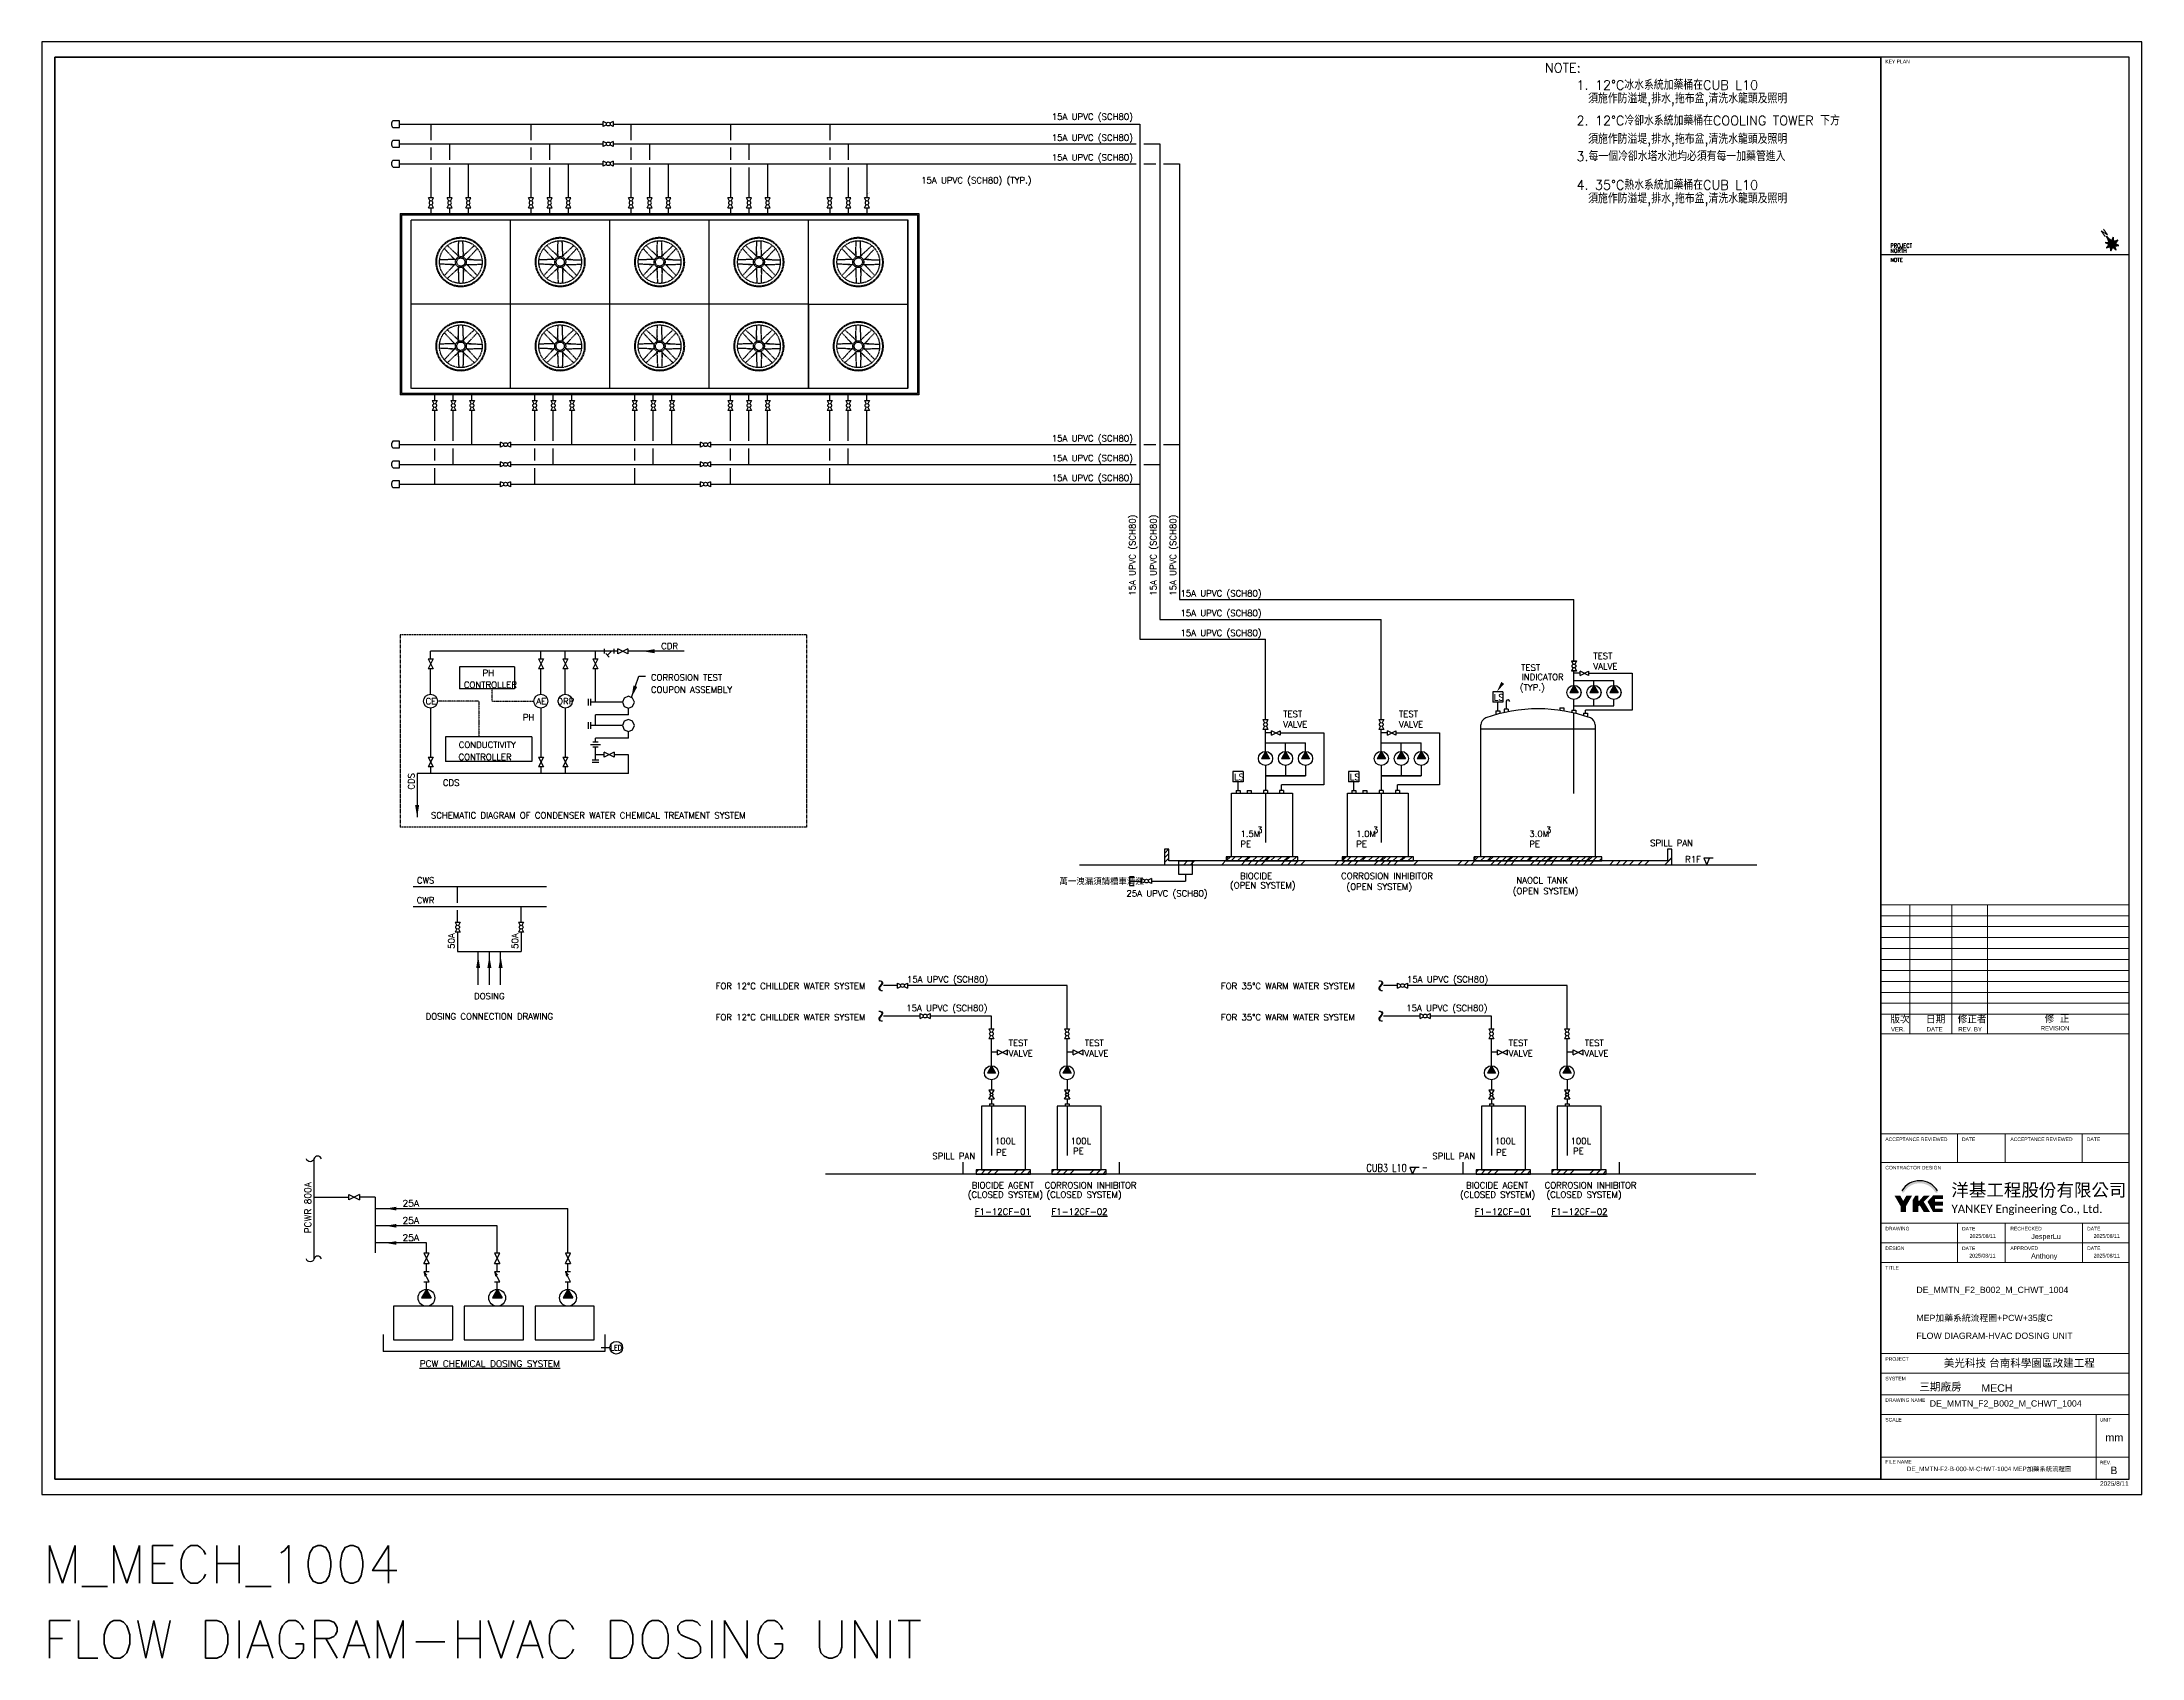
# Model space of a CAD drawing. Header units: millimetres. Extents: x 26 to 866, y -6072 to -5425.
import ezdxf
from ezdxf.enums import TextEntityAlignment as Align

# ---------------------------------------------------------------- set-up
doc = ezdxf.new("R2010")
doc.units = ezdxf.units.MM
for name, pattern in [('CENTER', [2, 1.25, -0.25, 0.25, -0.25]), ('DOT2', [0.125, 0, -0.125]), ('HIDDEN', [0.375, 0.25, -0.125])]:
    doc.linetypes.add(name, pattern=pattern)
for name, color, linetype in [('AC-柱號', 7, 'Continuous'), ('BASE', 3, 'Continuous'), ('G-ANNO-TEXT', 3, 'Continuous'), ('M-CWTR-COND', 6, 'Continuous'), ('M-CWTR-EQPM', 22, 'Continuous'), ('M-CWTR-TEXT', 7, 'Continuous'), ('M-CWTR-VAVE', 2, 'Continuous'), ('M-HVAC-EQPM', 22, 'Continuous'), ('M-HVAC-VALVE-FUTURE', 8, 'Continuous'), ('M-P-HWR-D-29', 211, 'Continuous'), ('M-P-TXT2.5', 7, 'Continuous'), ('M-SUMP', 1, 'Continuous'), ('M6-CWTR-PIPE', 4, 'Continuous'), ('U-EQPM', 22, 'Continuous'), ('U-EQPM-TXT', 4, 'Continuous'), ('U-PCW-PIPE-R', 211, 'Continuous'), ('U-PCW-PIPE-S', 132, 'Continuous'), ('U-PCW-TXT', 3, 'Continuous'), ('U-PCW-VALVE', 2, 'Continuous')]:
    doc.layers.add(name, color=color, linetype=linetype)
doc.styles.add('A1 Frame Description$0$TAGS', font='romans__.ttf', dxfattribs={"width": 0.8})
doc.styles.add('AA-TXT', font='simplex.shx', dxfattribs={"width": 0.8, "bigfont": 'chineset.shx'})
doc.styles.add('CHINESE', font='simplex_.ttf', dxfattribs={"width": 0.8, "bigfont": 'bigfont.shx'})
doc.styles.add('LK-TXT2-P', font='romans.shx', dxfattribs={"width": 0.8, "bigfont": 'chineset.shx'})
doc.styles.add('s1', font='')
doc.styles.add('s2', font='candara.ttf')
doc.styles.add('STDTEXT', font='complex.shx', dxfattribs={"bigfont": 'chineset.shx'})
doc.styles.add('圖框', font='arial.ttf')
doc.styles.get('s1').set_extended_font_data('Microsoft JhengHei')

msp = doc.modelspace()

# ---------------------------------------------------------------- texts
at = {"style": '圖框', "width": 1.007201}
for s, height, p in [('DE_MMTN_F2_B002_M_CHWT_1004', 2.5, (775.99, -5924.57)), ('MEP加藥系統流程圖+PCW+35度C', 2.5, (775.99, -5935.8)), ('FLOW DIAGRAM-HVAC DOSING UNIT ', 2.5, (775.99, -5942.92)), ('MECH', 3, (801.99, -5963.85)), ('DE_MMTN_F2_B002_M_CHWT_1004', 2.5, (781.35, -5970.02)), ('DE_MMTN-F2-B-000-M-CHWT-1004 MEP加藥系統流程圖', 1.8, (772.17, -5996.22)), ('B', 3, (853.6, -5996.81))]:
    msp.add_text(s, height=height, dxfattribs=at).set_placement(p, align=Align.MIDDLE_LEFT)
at = {"layer": 'AC-柱號', "char_height": 1.5, "attachment_point": 7, "style": '圖框'}
for insert in [(797.28, -5903.79), (846.89, -5903.79), (797.17, -5911.65), (846.89, -5911.65)]:
    msp.add_mtext('2025/08/11', dxfattribs=dict(at, insert=insert))
at = {"layer": 'M-CWTR-COND', "style": 'AA-TXT'}
for p in [(559.58, -5802.79), (559.58, -5815)]:
    msp.add_text('~', height=5, rotation=270, dxfattribs=at).set_placement(p, align=Align.CENTER)
at = {"layer": 'M-CWTR-TEXT', "linetype": 'Continuous', "style": 'AA-TXT'}
for s, height, p in [('4. 35%%DC熱水系統加藥桶在CUB L10', 3.75, (640.05, -5484.28)), ('須施作防溢堤,排水,拖布盆,清洗水龍頭及照明', 3.75, (644.71, -5489.71)), ('TEST ', 2.5, (612.93, -5826.96)), ('VALVE', 2.5, (612.93, -5831.11)), ('VALVE', 2.5, (643.19, -5831.11)), ('TEST ', 2.5, (643.36, -5826.96)), ('SPILL PAN', 2.5, (582.37, -5872.29)), ('100L', 2.5, (607.41, -5866.25)), ('PE', 2.5, (607.89, -5870.75)), ('100L', 2.5, (637.66, -5866.25)), ('PE', 2.5, (638.66, -5870.28)), ('(CLOSED SYSTEM)', 2.5, (593.45, -5887.69)), ('BIOCIDE AGENT', 2.5, (595.88, -5883.94)), ('CORROSION INHIBITOR', 2.5, (627.3, -5883.94)), ('(CLOSED SYSTEM)', 2.5, (628.02, -5887.69)), ('%%UF1-12CF-01', 2.5, (599.37, -5894.53)), ('%%UF1-12CF-02', 2.5, (630.07, -5894.54))]:
    msp.add_text(s, height=height, dxfattribs=at).set_placement(p)
for s, p in [('CWS', (179.69, -5761.96)), ('CWR', (179.69, -5769.88)), ('FOR 35%%DC WARM WATER SYSTEM', (524.58, -5804.24)), ('15A UPVC (SCH80)', (588.48, -5801.54)), ('DOSING', (205.19, -5808.28)), ('15A UPVC (SCH80)', (588.2, -5813.06)), ('DOSING CONNECTION DRAWING', (205.19, -5816.4)), ('FOR 35%%DC WARM WATER SYSTEM', (524.58, -5816.69))]:
    msp.add_text(s, height=2.5, dxfattribs=at).set_placement(p, align=Align.CENTER)
for p in [(191.26, -5785.01), (216.66, -5785.01)]:
    msp.add_text('50A', height=2.5, rotation=90, dxfattribs=at).set_placement(p, align=Align.CENTER)
at = {"layer": 'M-HVAC-VALVE-FUTURE', "linetype": 'Continuous', "style": 'AA-TXT'}
for s, height, p in [('NOTE:', 3.75, (627.42, -5437.41)), ('1. 12%%DC冰水系統加藥桶在CUB L10', 3.75, (640.05, -5444.28)), ('須施作防溢堤,排水,拖布盆,清洗水龍頭及照明', 3.75, (644.71, -5449.71)), ('2. 12%%DC冷卻水系統加藥桶在COOLING TOWER 下方', 3.75, (640.05, -5458.53)), ('須施作防溢堤,排水,拖布盆,清洗水龍頭及照明', 3.75, (644.71, -5465.91)), ('3.每一個冷卻水塔水池均必須有每一加藥管進入', 3.75, (640.05, -5472.82)), (' CDR', 2.5, (272.2, -5668.2)), ('TEST ', 2.5, (646.8, -5672.12)), ('PH', 2.5, (202.48, -5678.91)), ('CORROSION TEST', 2.5, (269.83, -5680.75)), ('TEST ', 2.5, (617.91, -5676.77)), ('INDICATOR', 2.5, (618.1, -5680.54)), ('VALVE', 2.5, (646.8, -5676.26)), ('CONTROLLER', 2.5, (195, -5683.68)), ('COUPON ASSEMBLY', 2.5, (269.83, -5685.61)), ('(TYP.)', 2.5, (617.4, -5684.74)), ('PH', 2.5, (218.6, -5696.72)), ('CONTROLLER', 2.5, (192.86, -5712.58)), ('CONDUCTIVITY', 2.5, (192.94, -5707.69)), (' CDS', 2.5, (184.89, -5722.87)), ('PE', 2.5, (505.62, -5747.36)), ('1.5M', 2.5, (505.61, -5743.32)), ('3', 2.5, (512.27, -5741.8)), ('PE', 2.5, (551.93, -5747.36)), ('1.0M', 2.5, (551.92, -5743.32)), ('3', 2.5, (558.57, -5741.8)), ('3.0M', 2.5, (621.16, -5743.32)), ('PE', 2.5, (621.16, -5747.36)), ('3', 2.5, (627.81, -5741.8)), ('萬一洩漏須請槽車清運', 2.5, (433.21, -5762.49)), ('(OPEN SYSTEM)', 2.5, (501.44, -5763.9)), ('BIOCIDE', 2.5, (505.47, -5760.15)), ('CORROSION INHIBITOR', 2.5, (545.89, -5760.15)), ('(OPEN SYSTEM)', 2.5, (548.03, -5764.46)), ('NAOCL TANK', 2.5, (615.97, -5761.89)), ('(OPEN SYSTEM)', 2.5, (614.55, -5766.2))]:
    msp.add_text(s, height=height, dxfattribs=at).set_placement(p)
for s, p in [('15A UPVC (SCH80)', (446.4, -5456.34)), ('15A UPVC (SCH80)', (446.4, -5464.72)), ('15A UPVC (SCH80)', (446.4, -5472.64)), ('15A UPVC (SCH80) (TYP.)', (399.99, -5481.76)), ('15A UPVC (SCH80)', (446.4, -5585.05)), ('15A UPVC (SCH80)', (446.4, -5592.97)), ('15A UPVC (SCH80)', (446.4, -5600.89)), ('15A UPVC (SCH80)', (497.86, -5647.07)), ('15A UPVC (SCH80)', (497.86, -5654.99)), ('15A UPVC (SCH80)', (497.86, -5662.9)), ('25A UPVC (SCH80)', (476.26, -5767.18))]:
    msp.add_text(s, height=2.5, dxfattribs=at).set_placement(p, align=Align.CENTER)
for p in [(463.63, -5630.55), (472.02, -5630.55), (479.94, -5630.55)]:
    msp.add_text('15A UPVC (SCH80)', height=2.5, rotation=90, dxfattribs=at).set_placement(p, align=Align.CENTER)
at = {"layer": 'M-HVAC-VALVE-FUTURE', "style": 'AA-TXT'}
for s, p in [('LS', (607.01, -5688.67)), ('TEST ', (522.73, -5695.34)), ('TEST ', (569.04, -5695.34)), ('VALVE', (522.73, -5699.48)), ('VALVE', (569.04, -5699.48)), ('LS', (503.09, -5720.55)), ('LS', (549.4, -5720.55)), ('SCHEMATIC DIAGRAM OF CONDENSER WATER CHEMICAL TREATMENT SYSTEM', (181.82, -5735.92)), ('SPILL PAN', (669.52, -5746.99)), ('TEST ', (412.93, -5826.96)), ('VALVE', (412.93, -5831.11)), ('VALVE', (443.19, -5831.11)), ('TEST ', (443.36, -5826.96)), ('SPILL PAN', (382.37, -5872.29)), ('100L', (407.41, -5866.25)), ('PE', (407.89, -5870.75)), ('100L', (437.66, -5866.25)), ('PE', (438.66, -5870.28)), ('(CLOSED SYSTEM)', (396.55, -5887.69)), ('BIOCIDE AGENT', (398.16, -5883.94)), ('CORROSION INHIBITOR', (427.3, -5883.94)), ('(CLOSED SYSTEM)', (428.02, -5887.69)), ('%%UF1-12CF-01', (399.37, -5894.53)), ('%%UF1-12CF-02', (430.07, -5894.54))]:
    msp.add_text(s, height=2.5, dxfattribs=at).set_placement(p)
for s, p in [('CE', (181.82, -5688.98)), ('AE', (225.95, -5688.98)), ('ORP', (235.72, -5688.98))]:
    msp.add_text(s, height=2.5, dxfattribs=at).set_placement(p, align=Align.MIDDLE)
at = {"layer": 'M-HVAC-VALVE-FUTURE', "linetype": 'Continuous', "style": 'AA-TXT'}
msp.add_text(' CDS', height=2.5, rotation=90, dxfattribs=at).set_placement((175.19, -5726.1))
at = {"layer": 'M-HVAC-VALVE-FUTURE', "style": 'AA-TXT'}
for s, p in [('FOR 12%%DC CHILLDER WATER SYSTEM', (325.66, -5804.24)), ('15A UPVC (SCH80)', (388.48, -5801.54)), ('15A UPVC (SCH80)', (388.2, -5813.06)), ('FOR 12%%DC CHILLDER WATER SYSTEM', (325.66, -5816.69))]:
    msp.add_text(s, height=2.5, dxfattribs=at).set_placement(p, align=Align.CENTER)
for p in [(359.58, -5802.79), (359.58, -5815)]:
    msp.add_text('~', height=5, rotation=270, dxfattribs=at).set_placement(p, align=Align.CENTER)
msp.add_attdef('R1F', text='', height=2.5, dxfattribs=at).set_placement((689.82, -5753.49), align=Align.RIGHT)
at = {"layer": 'M-P-TXT2.5', "style": 'LK-TXT2-P'}
for s, p in [('M_MECH_1004', (26.69, -6034.4)), ('FLOW DIAGRAM-HVAC DOSING UNIT ', (26.69, -6064.4))]:
    msp.add_text(s, height=15, dxfattribs=at).set_placement(p, align=Align.MIDDLE_LEFT)
at = {"layer": 'U-EQPM-TXT', "style": 'AA-TXT'}
msp.add_text('%%UPCW CHEMICAL DOSING SYSTEM', height=2.6475, dxfattribs=at).set_placement((205.37, -5954.1), align=Align.MIDDLE)
at = {"layer": 'U-PCW-TXT', "style": 'AA-TXT'}
msp.add_text('PCWR 800A', height=2.647, rotation=90, dxfattribs=at).set_placement((133.93, -5901.99))
for p in [(170.46, -5891.26), (170.46, -5898.14), (170.46, -5905.01)]:
    msp.add_text('25A', height=2.647, dxfattribs=at).set_placement(p)
at = {"layer": 'U-PCW-VALVE', "style": 'AA-TXT', "width": 0.8}
msp.add_text('LED', height=2.118, dxfattribs=at).set_placement((255.95, -5947.71), align=Align.MIDDLE)

# ---------------------------------------------------------------- blocks, each defined once
blk = doc.blocks.new('MF22DA')
at = {"linetype": 'ByBlock'}
for p, q in [((-0.5, 0), (-0.25, 0)), ((-0.25, 0.27), (-0.25, -0.27)), ((0, 0.5), (0, -0.5)), ((0.25, 0.27), (0.25, -0.27)), ((0.25, 0), (0.5, 0))]:
    blk.add_line(p, q, dxfattribs=at)
blk = doc.blocks.new('0111B')
for p, q in [((0, 4), (0.66, 2.67)), ((0, 4), (2, 4)), ((0.66, 1.33), (0, 0)), ((2, 0), (0, 0)), ((2, 4), (1.34, 2.67)), ((1.34, 1.33), (2, 0))]:
    blk.add_line(p, q)
blk.add_circle((1, 2), 0.75)
blk = doc.blocks.new('RISER-TXT')
for p, q in [((-1.15, 2.64), (0, 0)), ((2.6, 2.64), (-1.15, 2.64)), ((0, 0), (1.15, 2.64))]:
    blk.add_line(p, q)
at = {"style": 'AA-TXT', "width": 0.8}
blk.add_attdef('LEVEL', text='', height=3, dxfattribs=at).set_placement((-2.33, 0.96), align=Align.RIGHT)
blk.add_attdef('HIGEHT', (3.82, 1.42), '', height=2.5, dxfattribs=at)
blk = doc.blocks.new('L22-11')
at = {"color": 0}
for p, q in [((-0.22, 0.24), (-1, 0)), ((-0.22, 0.24), (-1, 0)), ((-1, 0), (1, 0)), ((-1, 0), (-0.22, -0.24)), ((-1, 0), (0, 0)), ((-0.99, 0), (0, 0)), ((-0.96, 0.01), (-0.01, 0.01)), ((-0.93, 0.02), (-0.02, 0.02)), ((-0.91, 0.03), (-0.03, 0.03)), ((-0.88, 0.04), (-0.04, 0.04)), ((-0.85, 0.05), (-0.04, 0.05)), ((-0.83, 0.05), (-0.05, 0.05)), ((-0.8, 0.06), (-0.06, 0.06)), ((-0.77, 0.07), (-0.07, 0.07)), ((-0.75, 0.08), (-0.07, 0.08)), ((-0.72, 0.09), (-0.08, 0.09)), ((0.71, -0.75), (-0.71, 0.75)), ((-0.71, -0.75), (0.71, 0.75)), ((-0.71, 0.75), (-0.41, 0.18)), ((-0.71, 0.75), (-0.18, 0.44)), ((-0.22, 0.24), (-0.71, 0.75)), ((-0.71, 0.74), (-0.7, 0.74)), ((-0.71, -0.75), (0, 0)), ((-0.71, -0.75), (0, 0)), ((-0.7, 0.73), (-0.69, 0.73)), ((-0.7, 0.09), (-0.09, 0.09)), ((-0.69, 0.73), (-0.68, 0.73)), ((-0.68, 0.72), (-0.66, 0.72)), ((-0.67, 0.71), (-0.65, 0.71)), ((-0.67, 0.7), (-0.63, 0.7)), ((-0.67, 0.1), (-0.1, 0.1)), ((-0.66, 0.69), (-0.62, 0.69)), ((-0.65, 0.69), (-0.61, 0.69)), ((-0.64, 0.68), (-0.59, 0.68)), ((-0.64, 0.67), (-0.58, 0.67)), ((-0.64, 0.11), (-0.1, 0.11)), ((-0.63, 0.66), (-0.56, 0.66)), ((-0.62, 0.65), (-0.55, 0.65)), ((-0.62, 0.12), (-0.11, 0.12)), ((-0.61, 0.65), (-0.54, 0.65)), ((-0.61, 0.64), (-0.52, 0.64)), ((-0.6, 0.63), (-0.51, 0.63)), ((-0.59, 0.62), (-0.5, 0.62)), ((-0.59, 0.13), (-0.12, 0.13)), ((-0.58, 0.61), (-0.47, 0.61)), ((-0.58, 0.61), (-0.48, 0.61)), ((-0.57, 0.6), (-0.45, 0.6)), ((-0.56, 0.59), (-0.44, 0.59)), ((-0.56, 0.13), (-0.13, 0.13)), ((-0.55, 0.58), (-0.43, 0.58)), ((-0.55, 0.57), (-0.41, 0.57)), ((-0.54, 0.57), (-0.4, 0.57)), ((-0.54, 0.14), (-0.13, 0.14)), ((-0.53, 0.56), (-0.39, 0.56)), ((-0.52, 0.55), (-0.37, 0.55)), ((-0.51, 0.54), (-0.36, 0.54)), ((-0.51, 0.53), (-0.34, 0.53)), ((-0.51, 0.15), (-0.14, 0.15)), ((-0.5, 0.53), (-0.33, 0.53)), ((-0.49, 0.52), (-0.32, 0.52)), ((-0.48, 0.51), (-0.3, 0.51)), ((-0.48, 0.5), (-0.29, 0.5)), ((-0.48, 0.16), (-0.15, 0.16)), ((-0.47, 0.49), (-0.27, 0.49)), ((-0.46, 0.49), (-0.26, 0.49)), ((-0.46, 0.17), (-0.16, 0.17)), ((-0.45, 0.48), (-0.25, 0.48)), ((-0.45, 0.47), (-0.23, 0.47)), ((-0.44, 0.46), (-0.22, 0.46)), ((-0.43, 0.45), (-0.21, 0.45)), ((-0.43, 0.17), (-0.16, 0.17)), ((-0.42, 0.45), (-0.19, 0.45)), ((-0.42, 0.44), (-0.18, 0.44)), ((-0.41, 0.43), (-0.19, 0.43)), ((-0.41, 0.18), (-0.17, 0.18)), ((-0.4, 0.42), (-0.19, 0.42)), ((-0.39, 0.41), (-0.19, 0.41)), ((-0.39, 0.41), (-0.19, 0.41)), ((-0.38, 0.4), (-0.19, 0.4)), ((-0.38, 0.19), (-0.18, 0.19)), ((-0.37, 0.39), (-0.19, 0.39)), ((-0.36, 0.38), (-0.2, 0.38)), ((-0.35, 0.37), (-0.2, 0.37)), ((-0.35, 0.37), (-0.2, 0.37)), ((-0.35, 0.2), (-0.19, 0.2)), ((-0.34, 0.36), (-0.2, 0.36)), ((-0.33, 0.35), (-0.2, 0.35)), ((-0.33, 0.21), (-0.2, 0.21)), ((-0.32, 0.34), (-0.2, 0.34)), ((-0.32, 0.33), (-0.2, 0.33)), ((-0.31, 0.33), (-0.21, 0.33)), ((-0.3, 0.32), (-0.21, 0.32)), ((-0.3, 0.21), (-0.2, 0.21)), ((-0.29, 0.31), (-0.21, 0.31)), ((-0.29, 0.3), (-0.21, 0.3)), ((-0.28, 0.29), (-0.21, 0.29)), ((-0.27, 0.29), (-0.21, 0.29)), ((-0.27, 0.22), (-0.21, 0.22)), ((-0.26, 0.28), (-0.22, 0.28)), ((-0.26, 0.27), (-0.22, 0.27)), ((-0.25, 0.26), (-0.22, 0.26)), ((-0.25, 0.23), (-0.22, 0.23)), ((-0.24, 0.25), (-0.22, 0.25)), ((-0.23, 0.25), (-0.22, 0.25)), ((-0.23, 0.24), (-0.22, 0.24)), ((-0.22, 0.25), (0, 1.41)), ((-0.22, 0.25), (-0.22, 0.24)), ((0, 0), (-0.22, 0.24)), ((0, 0), (-0.22, -0.24)), ((0, 1.41), (0, 0)), ((0.22, 0.24), (0, 1.41)), ((0, 1.41), (0, 1.41)), ((0, 1.4), (0, 1.4)), ((0, 1.39), (0, 1.39)), ((0, 1.38), (0.01, 1.38)), ((0, 1.38), (0.01, 1.38)), ((0, 1.37), (0.01, 1.37)), ((0, 1.36), (0.01, 1.36)), ((0, 1.35), (0.01, 1.35)), ((0, 1.34), (0.01, 1.34)), ((0, 1.34), (0.01, 1.34)), ((0, 1.33), (0.02, 1.33)), ((0, 1.32), (0.02, 1.32)), ((0, 1.31), (0.02, 1.31)), ((0, 1.3), (0.02, 1.3)), ((0, 1.3), (0.02, 1.3)), ((0, 1.29), (0.02, 1.29)), ((0, 1.28), (0.03, 1.28)), ((0, 1.27), (0.03, 1.27)), ((0, 1.26), (0.03, 1.26)), ((0, 1.26), (0.03, 1.26)), ((0, 1.25), (0.03, 1.25)), ((0, 1.24), (0.03, 1.24)), ((0, 1.23), (0.03, 1.23)), ((0, 1.22), (0.04, 1.22)), ((0, 1.22), (0.04, 1.22)), ((0, 1.21), (0.04, 1.21)), ((0, 1.2), (0.04, 1.2)), ((0, 1.19), (0.04, 1.19)), ((0, 1.18), (0.05, 1.18)), ((0, 1.18), (0.04, 1.18)), ((0, 1.17), (0.05, 1.17)), ((0, 1.16), (0.05, 1.16)), ((0, 1.15), (0.05, 1.15)), ((0, 1.14), (0.05, 1.14)), ((0, 1.13), (0.05, 1.13)), ((0, 1.13), (0.05, 1.13)), ((0, 1.12), (0.06, 1.12)), ((0, 1.11), (0.06, 1.11)), ((0, 1.1), (0.06, 1.1)), ((0, 1.09), (0.06, 1.09)), ((0, 1.09), (0.06, 1.09)), ((0, 1.08), (0.06, 1.08)), ((0, 1.07), (0.07, 1.07)), ((0, 1.06), (0.07, 1.06)), ((0, -1.05), (0, 1.05)), ((0, 1.05), (0.07, 1.05)), ((0, 1.05), (0.07, 1.05)), ((0, 1.04), (0.07, 1.04)), ((0, 1.03), (0.07, 1.03)), ((0, 1.02), (0.07, 1.02)), ((0, 1.01), (0.08, 1.01)), ((0, 1.01), (0.08, 1.01)), ((0, 1), (0.08, 1)), ((0, 0.99), (0.08, 0.99)), ((0, 0.98), (0.08, 0.98)), ((0, 0.97), (0.08, 0.97)), ((0, 0.97), (0.08, 0.97)), ((0, 0.96), (0.09, 0.96)), ((0, 0.95), (0.09, 0.95)), ((0, 0.94), (0.09, 0.94)), ((0, 0.93), (0.09, 0.93)), ((0, 0.93), (0.09, 0.93)), ((0, 0.92), (0.09, 0.92)), ((0, 0.91), (0.1, 0.91)), ((0, 0.9), (0.1, 0.9)), ((0, 0.89), (0.1, 0.89)), ((0, 0.89), (0.1, 0.89)), ((0, 0.88), (0.1, 0.88)), ((0, 0.87), (0.1, 0.87)), ((0, 0.86), (0.1, 0.86)), ((0, 0.85), (0.11, 0.85)), ((0, 0.85), (0.11, 0.85)), ((0, 0.84), (0.11, 0.84)), ((0, 0.83), (0.11, 0.83)), ((0, 0.82), (0.11, 0.82)), ((0, 0.81), (0.12, 0.81)), ((0, 0.81), (0.11, 0.81)), ((0, 0.8), (0.12, 0.8)), ((0, 0.79), (0.12, 0.79)), ((0, 0.78), (0.12, 0.78)), ((0, 0.77), (0.12, 0.77)), ((0, 0.77), (0.12, 0.77)), ((0, 0.76), (0.12, 0.76)), ((0, 0.75), (0.13, 0.75)), ((0, 0.74), (0.13, 0.74)), ((0, 0.73), (0.13, 0.73)), ((0, 0.73), (0.13, 0.73)), ((0, 0.72), (0.13, 0.72)), ((0, 0.71), (0.13, 0.71)), ((0, 0.7), (0.14, 0.7)), ((0, 0.69), (0.14, 0.69)), ((0, 0.69), (0.14, 0.69)), ((0, 0.68), (0.14, 0.68)), ((0, 0.67), (0.14, 0.67)), ((0, 0.66), (0.14, 0.66)), ((0, 0.65), (0.14, 0.65)), ((0, 0.65), (0.15, 0.65)), ((0, 0.64), (0.15, 0.64)), ((0, 0.63), (0.15, 0.63)), ((0, 0.62), (0.15, 0.62)), ((0, 0.61), (0.15, 0.61)), ((0, 0.61), (0.15, 0.61)), ((0, 0.6), (0.16, 0.6)), ((0, 0.59), (0.16, 0.59)), ((0, 0.58), (0.16, 0.58)), ((0, 0.57), (0.16, 0.57)), ((0, 0.57), (0.16, 0.57)), ((0, 0.56), (0.16, 0.56)), ((0, 0.55), (0.16, 0.55)), ((0, 0.54), (0.17, 0.54)), ((0, 0.53), (0.17, 0.53)), ((0, 0.53), (0.17, 0.53)), ((0, 0.52), (0.17, 0.52)), ((0, 0.51), (0.17, 0.51)), ((0, 0.5), (0.17, 0.5)), ((0, 0.49), (0.18, 0.49)), ((0, 0.49), (0.18, 0.49)), ((0, 0.48), (0.18, 0.48)), ((0, 0.47), (0.18, 0.47)), ((0, 0.46), (0.18, 0.46)), ((0, 0.45), (0.18, 0.45)), ((0, 0.45), (0.18, 0.45)), ((0, 0.44), (0.19, 0.44)), ((0, 0.43), (0.19, 0.43)), ((0, 0.42), (0.19, 0.42)), ((0, 0.41), (0.19, 0.41)), ((0, 0.41), (0.19, 0.41)), ((0, 0.4), (0.19, 0.4)), ((0, 0.39), (0.2, 0.39)), ((0, 0.38), (0.2, 0.38)), ((0, 0.37), (0.2, 0.37)), ((0, 0.37), (0.2, 0.37)), ((0, 0.36), (0.2, 0.36)), ((0, 0.35), (0.2, 0.35)), ((0, 0.34), (0.2, 0.34)), ((0, 0.33), (0.21, 0.33)), ((0, 0.33), (0.21, 0.33)), ((0, 0.32), (0.21, 0.32)), ((0, 0.31), (0.21, 0.31)), ((0, 0.3), (0.21, 0.3)), ((0, 0.29), (0.21, 0.29)), ((0, 0.29), (0.21, 0.29)), ((0, 0.28), (0.22, 0.28)), ((0, 0.27), (0.22, 0.27)), ((0, 0.26), (0.22, 0.26)), ((0, 0.25), (0.22, 0.25)), ((0, 0.25), (0.22, 0.25)), ((0, 0), (0.22, 0.24)), ((0, 0.24), (0.22, 0.24)), ((0, 0.23), (0.22, 0.23)), ((0, 0.22), (0.21, 0.22)), ((0, 0.21), (0.2, 0.21)), ((0, 0.21), (0.2, 0.21)), ((0, 0.2), (0.19, 0.2)), ((0, 0.19), (0.18, 0.19)), ((0, 0.18), (0.17, 0.18)), ((0, 0.17), (0.16, 0.17)), ((0, 0.17), (0.16, 0.17)), ((0, 0.16), (0.15, 0.16)), ((0, 0.15), (0.14, 0.15)), ((0, 0.14), (0.13, 0.14)), ((0, 0.13), (0.13, 0.13)), ((0, 0.13), (0.12, 0.13)), ((0, 0.12), (0.11, 0.12)), ((0, 0.11), (0.1, 0.11)), ((0, 0.1), (0.1, 0.1)), ((0, 0.09), (0.09, 0.09)), ((0, 0.09), (0.08, 0.09)), ((0, 0.08), (0.07, 0.08)), ((0, 0.07), (0.07, 0.07)), ((0, 0.06), (0.06, 0.06)), ((0, 0.05), (0.05, 0.05)), ((0, 0.05), (0.04, 0.05)), ((0, 0.04), (0.04, 0.04)), ((0, 0.03), (0.03, 0.03)), ((0, 0.02), (0.02, 0.02)), ((0, 0.01), (0.01, 0.01)), ((0, -1.05), (0, 0)), ((0, 0), (0.22, -0.24)), ((1, 0), (0, 0)), ((0, 0), (0, 0)), ((0, 0), (0, 0)), ((0.71, 0.75), (0.19, 0.44)), ((0.71, 0.75), (0.22, 0.24)), ((1, 0), (0.22, 0.24)), ((0.22, 0.24), (0.41, 0.18)), ((0.22, -0.24), (1, 0)), ((0.22, -0.24), (1, 0)), ((0.23, 0.25), (0.45, 0.25)), ((0.23, 0.24), (0.44, 0.24)), ((0.24, 0.25), (0.45, 0.25)), ((0.25, 0.26), (0.45, 0.26)), ((0.25, 0.23), (0.44, 0.23)), ((0.26, 0.28), (0.46, 0.28)), ((0.26, 0.27), (0.46, 0.27)), ((0.27, 0.29), (0.47, 0.29)), ((0.27, 0.22), (0.43, 0.22)), ((0.28, 0.29), (0.47, 0.29)), ((0.29, 0.31), (0.48, 0.31)), ((0.29, 0.3), (0.48, 0.3)), ((0.3, 0.32), (0.48, 0.32)), ((0.3, 0.21), (0.43, 0.21)), ((0.31, 0.33), (0.49, 0.33)), ((0.32, 0.34), (0.5, 0.34)), ((0.32, 0.33), (0.49, 0.33)), ((0.33, 0.35), (0.5, 0.35)), ((0.33, 0.21), (0.42, 0.21)), ((0.34, 0.36), (0.5, 0.36)), ((0.35, 0.37), (0.51, 0.37)), ((0.35, 0.37), (0.51, 0.37)), ((0.35, 0.2), (0.42, 0.2)), ((0.36, 0.38), (0.52, 0.38)), ((0.37, 0.39), (0.52, 0.39)), ((0.38, 0.4), (0.53, 0.4)), ((0.38, 0.19), (0.42, 0.19)), ((0.39, 0.41), (0.53, 0.41)), ((0.39, 0.41), (0.53, 0.41)), ((0.4, 0.42), (0.54, 0.42)), ((0.41, 0.18), (0.71, 0.75)), ((0.41, 0.18), (0.71, 0.75)), ((0.41, 0.43), (0.54, 0.43)), ((0.41, 0.18), (0.41, 0.18)), ((0.42, 0.45), (0.55, 0.45)), ((0.42, 0.44), (0.55, 0.44)), ((0.43, 0.45), (0.56, 0.45)), ((0.44, 0.46), (0.56, 0.46)), ((0.45, 0.48), (0.57, 0.48)), ((0.45, 0.47), (0.56, 0.47)), ((0.46, 0.49), (0.57, 0.49)), ((0.47, 0.49), (0.58, 0.49)), ((0.48, 0.51), (0.58, 0.51)), ((0.48, 0.5), (0.58, 0.5)), ((0.49, 0.52), (0.59, 0.52)), ((0.5, 0.53), (0.59, 0.53)), ((0.51, 0.54), (0.6, 0.54)), ((0.51, 0.53), (0.6, 0.53)), ((0.52, 0.55), (0.61, 0.55)), ((0.53, 0.56), (0.61, 0.56)), ((0.54, 0.57), (0.61, 0.57)), ((0.55, 0.58), (0.62, 0.58)), ((0.55, 0.57), (0.62, 0.57)), ((0.56, 0.59), (0.63, 0.59)), ((0.57, 0.6), (0.63, 0.6)), ((0.58, 0.61), (0.64, 0.61)), ((0.58, 0.61), (0.64, 0.61)), ((0.59, 0.62), (0.64, 0.62)), ((0.6, 0.63), (0.65, 0.63)), ((0.61, 0.65), (0.66, 0.65)), ((0.61, 0.64), (0.65, 0.64)), ((0.62, 0.65), (0.66, 0.65)), ((0.63, 0.66), (0.66, 0.66)), ((0.64, 0.68), (0.67, 0.68)), ((0.64, 0.67), (0.67, 0.67)), ((0.65, 0.69), (0.68, 0.69)), ((0.66, 0.69), (0.68, 0.69)), ((0.67, 0.71), (0.69, 0.71)), ((0.67, 0.7), (0.69, 0.7)), ((0.68, 0.72), (0.69, 0.72)), ((0.69, 0.73), (0.7, 0.73)), ((0.7, 0.73), (0.7, 0.73)), ((0.71, 0.74), (0.71, 0.74)), ((-0.41, -0.18), (-0.71, -0.75)), ((-0.71, -0.75), (-0.41, -0.18)), ((-0.22, -0.24), (-0.71, -0.75)), ((-0.71, -0.75), (-0.17, -0.43)), ((-0.71, -0.74), (-0.7, -0.74)), ((-0.7, -0.72), (-0.69, -0.72)), ((-0.7, -0.73), (-0.7, -0.73)), ((-0.69, -0.71), (-0.67, -0.71)), ((-0.69, -0.72), (-0.68, -0.72)), ((-0.68, -0.68), (-0.65, -0.68)), ((-0.68, -0.69), (-0.66, -0.69)), ((-0.68, -0.7), (-0.67, -0.7)), ((-0.67, -0.67), (-0.63, -0.67)), ((-0.67, -0.68), (-0.64, -0.68)), ((-0.66, -0.64), (-0.61, -0.64)), ((-0.66, -0.65), (-0.62, -0.65)), ((-0.66, -0.66), (-0.63, -0.66)), ((-0.65, -0.63), (-0.6, -0.63)), ((-0.65, -0.64), (-0.6, -0.64)), ((-0.64, -0.61), (-0.58, -0.61)), ((-0.64, -0.62), (-0.59, -0.62)), ((-0.63, -0.59), (-0.56, -0.59)), ((-0.63, -0.6), (-0.57, -0.6)), ((-0.63, -0.6), (-0.57, -0.6)), ((-0.62, -0.57), (-0.54, -0.57)), ((-0.62, -0.58), (-0.55, -0.58)), ((-0.61, -0.56), (-0.53, -0.56)), ((-0.61, -0.56), (-0.54, -0.56)), ((-0.6, -0.53), (-0.51, -0.53)), ((-0.6, -0.54), (-0.51, -0.54)), ((-0.6, -0.55), (-0.52, -0.55)), ((-0.59, -0.52), (-0.49, -0.52)), ((-0.59, -0.52), (-0.5, -0.52)), ((-0.58, -0.49), (-0.47, -0.49)), ((-0.58, -0.5), (-0.47, -0.5)), ((-0.58, -0.51), (-0.48, -0.51)), ((-0.57, -0.48), (-0.45, -0.48)), ((-0.57, -0.48), (-0.46, -0.48)), ((-0.56, -0.46), (-0.44, -0.46)), ((-0.56, -0.47), (-0.44, -0.47)), ((-0.55, -0.44), (-0.42, -0.44)), ((-0.55, -0.44), (-0.41, -0.44)), ((-0.55, -0.45), (-0.43, -0.45)), ((-0.54, -0.42), (-0.4, -0.42)), ((-0.54, -0.43), (-0.41, -0.43)), ((-0.53, -0.4), (-0.38, -0.4)), ((-0.53, -0.41), (-0.39, -0.41)), ((-0.52, -0.38), (-0.36, -0.38)), ((-0.52, -0.39), (-0.37, -0.39)), ((-0.52, -0.4), (-0.38, -0.4)), ((-0.51, -0.36), (-0.35, -0.36)), ((-0.51, -0.37), (-0.35, -0.37)), ((-0.5, -0.34), (-0.32, -0.34)), ((-0.5, -0.35), (-0.33, -0.35)), ((-0.5, -0.36), (-0.34, -0.36)), ((-0.49, -0.32), (-0.31, -0.32)), ((-0.49, -0.33), (-0.32, -0.33)), ((-0.48, -0.31), (-0.29, -0.31)), ((-0.48, -0.32), (-0.3, -0.32)), ((-0.47, -0.28), (-0.27, -0.28)), ((-0.47, -0.29), (-0.28, -0.29)), ((-0.47, -0.3), (-0.28, -0.3)), ((-0.46, -0.27), (-0.25, -0.27)), ((-0.46, -0.28), (-0.26, -0.28)), ((-0.45, -0.24), (-0.23, -0.24)), ((-0.45, -0.25), (-0.24, -0.25)), ((-0.45, -0.26), (-0.25, -0.26)), ((-0.44, -0.23), (-0.25, -0.23)), ((-0.44, -0.24), (-0.23, -0.24)), ((-0.43, -0.21), (-0.31, -0.21)), ((-0.43, -0.22), (-0.28, -0.22)), ((-0.42, -0.19), (-0.39, -0.19)), ((-0.42, -0.2), (-0.33, -0.2)), ((-0.42, -0.2), (-0.36, -0.2)), ((-0.41, -0.18), (-0.22, -0.24)), ((-0.41, -0.18), (-0.41, -0.18)), ((-0.22, -0.23), (0, -0.23)), ((-0.22, -0.24), (0, -1.05)), ((-0.22, -0.24), (0, -1.05)), ((-0.22, -0.24), (0, -0.24)), ((-0.22, -0.24), (0, -0.24)), ((-0.22, -0.25), (0, -0.25)), ((-0.22, -0.26), (0, -0.26)), ((-0.22, -0.27), (0, -0.27)), ((-0.21, -0.22), (0, -0.22)), ((-0.21, -0.28), (0, -0.28)), ((-0.21, -0.28), (0, -0.28)), ((-0.21, -0.29), (0, -0.29)), ((-0.21, -0.3), (0, -0.3)), ((-0.2, -0.21), (0, -0.21)), ((-0.2, -0.31), (0, -0.31)), ((-0.2, -0.32), (0, -0.32)), ((-0.2, -0.32), (0, -0.32)), ((-0.2, -0.33), (0, -0.33)), ((-0.2, -0.34), (0, -0.34)), ((-0.19, -0.2), (0, -0.2)), ((-0.19, -0.2), (0, -0.2)), ((-0.19, -0.35), (0, -0.35)), ((-0.19, -0.36), (0, -0.36)), ((-0.19, -0.36), (0, -0.36)), ((-0.19, -0.37), (0, -0.37)), ((-0.19, -0.38), (0, -0.38)), ((-0.18, -0.19), (0, -0.19)), ((-0.18, -0.39), (0, -0.39)), ((-0.18, -0.4), (0, -0.4)), ((-0.18, -0.4), (0, -0.4)), ((-0.18, -0.41), (0, -0.41)), ((-0.17, -0.18), (0, -0.18)), ((-0.17, -0.42), (0, -0.42)), ((-0.17, -0.43), (0, -0.43)), ((-0.17, -0.44), (0, -0.44)), ((-0.17, -0.44), (0, -0.44)), ((-0.17, -0.45), (0, -0.45)), ((-0.16, -0.16), (0, -0.16)), ((-0.16, -0.17), (0, -0.17)), ((-0.16, -0.46), (0, -0.46)), ((-0.16, -0.47), (0, -0.47)), ((-0.16, -0.48), (0, -0.48)), ((-0.16, -0.48), (0, -0.48)), ((-0.15, -0.16), (0, -0.16)), ((-0.15, -0.49), (0, -0.49)), ((-0.15, -0.5), (0, -0.5)), ((-0.15, -0.51), (0, -0.51)), ((-0.15, -0.52), (0, -0.52)), ((-0.15, -0.52), (0, -0.52)), ((-0.14, -0.15), (0, -0.15)), ((-0.14, -0.53), (0, -0.53)), ((-0.14, -0.54), (0, -0.54)), ((-0.14, -0.55), (0, -0.55)), ((-0.14, -0.56), (0, -0.56)), ((-0.13, -0.14), (0, -0.14)), ((-0.13, -0.56), (0, -0.56)), ((-0.13, -0.57), (0, -0.57)), ((-0.13, -0.58), (0, -0.58)), ((-0.13, -0.59), (0, -0.59)), ((-0.13, -0.6), (0, -0.6)), ((-0.12, -0.12), (0, -0.12)), ((-0.12, -0.13), (0, -0.13)), ((-0.12, -0.6), (0, -0.6)), ((-0.12, -0.61), (0, -0.61)), ((-0.12, -0.62), (0, -0.62)), ((-0.12, -0.63), (0, -0.63)), ((-0.11, -0.12), (0, -0.12)), ((-0.11, -0.64), (0, -0.64)), ((-0.11, -0.64), (0, -0.64)), ((-0.11, -0.65), (0, -0.65)), ((-0.11, -0.66), (0, -0.66)), ((-0.11, -0.67), (0, -0.67)), ((-0.1, -0.11), (0, -0.11)), ((-0.1, -0.68), (0, -0.68)), ((-0.1, -0.68), (0, -0.68)), ((-0.1, -0.69), (0, -0.69)), ((-0.1, -0.7), (0, -0.7)), ((-0.09, -0.09), (0, -0.09)), ((-0.09, -0.1), (0, -0.1)), ((-0.09, -0.71), (0, -0.71)), ((-0.09, -0.72), (0, -0.72)), ((-0.09, -0.72), (0, -0.72)), ((-0.09, -0.73), (0, -0.73)), ((-0.09, -0.74), (0, -0.74)), ((-0.08, -0.08), (0, -0.08)), ((-0.08, -0.75), (0, -0.75)), ((-0.08, -0.76), (0, -0.76)), ((-0.08, -0.76), (0, -0.76)), ((-0.08, -0.77), (0, -0.77)), ((-0.08, -0.78), (0, -0.78)), ((-0.07, -0.08), (0, -0.08)), ((-0.07, -0.79), (0, -0.79)), ((-0.07, -0.8), (0, -0.8)), ((-0.07, -0.8), (0, -0.8)), ((-0.07, -0.81), (0, -0.81)), ((-0.06, -0.06), (0, -0.06)), ((-0.06, -0.07), (0, -0.07)), ((-0.06, -0.82), (0, -0.82)), ((-0.06, -0.83), (0, -0.83)), ((-0.06, -0.84), (0, -0.84)), ((-0.06, -0.84), (0, -0.84)), ((-0.06, -0.85), (0, -0.85)), ((-0.05, -0.05), (0, -0.05)), ((-0.05, -0.86), (0, -0.86)), ((-0.05, -0.87), (0, -0.87)), ((-0.05, -0.88), (0, -0.88)), ((-0.05, -0.88), (0, -0.88)), ((-0.04, -0.04), (0, -0.04)), ((-0.04, -0.89), (0, -0.89)), ((-0.04, -0.9), (0, -0.9)), ((-0.04, -0.91), (0, -0.91)), ((-0.04, -0.92), (0, -0.92)), ((-0.04, -0.92), (0, -0.92)), ((-0.03, -0.03), (0, -0.03)), ((-0.03, -0.04), (0, -0.04)), ((-0.03, -0.93), (0, -0.93)), ((-0.03, -0.94), (0, -0.94)), ((-0.03, -0.95), (0, -0.95)), ((-0.03, -0.96), (0, -0.96)), ((-0.02, -0.02), (0, -0.02)), ((-0.02, -0.96), (0, -0.96)), ((-0.02, -0.97), (0, -0.97)), ((-0.02, -0.98), (0, -0.98)), ((-0.02, -0.99), (0, -0.99)), ((-0.02, -1), (0, -1)), ((-0.01, -0.01), (0, -0.01)), ((-0.01, -1), (0, -1)), ((-0.01, -1.01), (0, -1.01)), ((-0.01, -1.02), (0, -1.02)), ((-0.01, -1.03), (0, -1.03)), ((0, 0), (0, 0)), ((0, 0), (0.99, 0)), ((0, -1.05), (0.22, -0.24)), ((0, -1.04), (0, -1.04)), ((0, -1.04), (0, -1.04)), ((0.01, -0.01), (0.97, -0.01)), ((0.02, -0.02), (0.94, -0.02)), ((0.03, -0.03), (0.91, -0.03)), ((0.03, -0.04), (0.89, -0.04)), ((0.04, -0.04), (0.86, -0.04)), ((0.05, -0.05), (0.83, -0.05)), ((0.06, -0.06), (0.81, -0.06)), ((0.06, -0.07), (0.78, -0.07)), ((0.07, -0.08), (0.75, -0.08)), ((0.08, -0.08), (0.73, -0.08)), ((0.09, -0.09), (0.7, -0.09)), ((0.09, -0.1), (0.68, -0.1)), ((0.1, -0.11), (0.65, -0.11)), ((0.11, -0.12), (0.62, -0.12)), ((0.12, -0.12), (0.6, -0.12)), ((0.12, -0.13), (0.57, -0.13)), ((0.13, -0.14), (0.54, -0.14)), ((0.14, -0.15), (0.52, -0.15)), ((0.15, -0.16), (0.49, -0.16)), ((0.16, -0.16), (0.46, -0.16)), ((0.16, -0.17), (0.44, -0.17)), ((0.17, -0.18), (0.41, -0.18)), ((0.17, -0.43), (0.22, -0.24)), ((0.17, -0.42), (0.4, -0.42)), ((0.17, -0.43), (0.71, -0.75)), ((0.71, -0.75), (0.17, -0.43)), ((0.17, -0.43), (0.41, -0.43)), ((0.18, -0.19), (0.39, -0.19)), ((0.18, -0.39), (0.37, -0.39)), ((0.18, -0.4), (0.38, -0.4)), ((0.18, -0.4), (0.38, -0.4)), ((0.18, -0.41), (0.39, -0.41)), ((0.18, -0.44), (0.41, -0.44)), ((0.19, -0.2), (0.36, -0.2)), ((0.19, -0.2), (0.33, -0.2)), ((0.19, -0.35), (0.33, -0.35)), ((0.19, -0.36), (0.35, -0.36)), ((0.19, -0.36), (0.34, -0.36)), ((0.19, -0.37), (0.35, -0.37)), ((0.19, -0.38), (0.36, -0.38)), ((0.19, -0.44), (0.42, -0.44)), ((0.2, -0.21), (0.31, -0.21)), ((0.2, -0.31), (0.29, -0.31)), ((0.2, -0.32), (0.31, -0.32)), ((0.2, -0.32), (0.3, -0.32)), ((0.2, -0.33), (0.32, -0.33)), ((0.2, -0.34), (0.32, -0.34)), ((0.2, -0.45), (0.43, -0.45)), ((0.21, -0.22), (0.28, -0.22)), ((0.21, -0.28), (0.27, -0.28)), ((0.21, -0.28), (0.26, -0.28)), ((0.21, -0.29), (0.28, -0.29)), ((0.21, -0.3), (0.28, -0.3)), ((0.22, -0.23), (0.25, -0.23)), ((0.22, -0.24), (0.71, -0.75)), ((0.22, -0.24), (0.23, -0.24)), ((0.22, -0.24), (0.23, -0.24)), ((0.22, -0.25), (0.24, -0.25)), ((0.22, -0.26), (0.25, -0.26)), ((0.22, -0.27), (0.25, -0.27)), ((0.22, -0.46), (0.44, -0.46)), ((0.23, -0.47), (0.44, -0.47)), ((0.24, -0.48), (0.45, -0.48)), ((0.26, -0.48), (0.46, -0.48)), ((0.27, -0.49), (0.47, -0.49)), ((0.29, -0.5), (0.47, -0.5)), ((0.3, -0.51), (0.48, -0.51)), ((0.31, -0.52), (0.49, -0.52)), ((0.33, -0.52), (0.5, -0.52)), ((0.34, -0.53), (0.51, -0.53)), ((0.35, -0.54), (0.51, -0.54)), ((0.37, -0.55), (0.52, -0.55)), ((0.38, -0.56), (0.53, -0.56)), ((0.4, -0.56), (0.54, -0.56)), ((0.71, -0.75), (0.41, -0.18)), ((0.41, -0.57), (0.54, -0.57)), ((0.42, -0.58), (0.55, -0.58)), ((0.44, -0.59), (0.56, -0.59)), ((0.45, -0.6), (0.57, -0.6)), ((0.46, -0.6), (0.57, -0.6)), ((0.48, -0.61), (0.58, -0.61)), ((0.49, -0.62), (0.59, -0.62)), ((0.51, -0.63), (0.6, -0.63)), ((0.52, -0.64), (0.6, -0.64)), ((0.53, -0.64), (0.61, -0.64)), ((0.55, -0.65), (0.62, -0.65)), ((0.56, -0.66), (0.63, -0.66)), ((0.58, -0.67), (0.63, -0.67)), ((0.59, -0.68), (0.64, -0.68)), ((0.6, -0.68), (0.65, -0.68)), ((0.62, -0.69), (0.66, -0.69)), ((0.63, -0.7), (0.67, -0.7)), ((0.64, -0.71), (0.67, -0.71)), ((0.66, -0.72), (0.68, -0.72)), ((0.67, -0.72), (0.69, -0.72)), ((0.69, -0.73), (0.7, -0.73)), ((0.7, -0.74), (0.7, -0.74))]:
    blk.add_line(p, q, dxfattribs=at)
blk = doc.blocks.new('L22-11-1')
at = {"color": 0, "style": 'CHINESE', "width": 0.7}
blk.add_text('N', height=1, dxfattribs=at).set_placement((0, 0), align=Align.MIDDLE_CENTER)
blk = doc.blocks.new('A$C385A5F83')
at = {"xscale": 199.9999999999947, "yscale": 199.9999999999947, "zscale": 199.9999999999947, "rotation": 359.9954594701748}
for name, p in [('L22-11', (0, 0)), ('L22-11-1', (0, 400))]:
    blk.add_blockref(name, p, dxfattribs=at)
blk = doc.blocks.new('A$Ce967d797')
h = blk.add_hatch(color=5)
h.dxf.hatch_style = 1
h.paths.add_polyline_path([(364.21, 58.19), (363.1, 58.19), (362.51, 57.16), (361.92, 58.19), (360.81, 58.19), (361.97, 56.18), (361.97, 55.03), (363.06, 55.03), (363.06, 56.18)])
h = blk.add_hatch(color=5)
h.dxf.hatch_style = 1
h.paths.add_polyline_path([(362.23, 59.16, 0.935887), (362.65, 58.9, -0.569632), (368.76, 58.85, 0.938239), (369.19, 59.11, 0.568843)])
h = blk.add_hatch(color=5)
h.dxf.hatch_style = 1
h.paths.add_polyline_path([(366.48, 57.02), (367.64, 58.19), (366.48, 58.19), (365.68, 57.26, -0.694064), (365.42, 57.36), (365.42, 58.19), (364.84, 58.19), (364.33, 57.34), (364.33, 55.03), (365.43, 55.03), (365.43, 56.03, -0.803834), (365.83, 56.14), (366.48, 55.03), (367.71, 55.03)])
h = blk.add_hatch(color=3)
h.dxf.hatch_style = 1
h.paths.add_polyline_path([(370.21, 58.28), (368.36, 58.28), (367.22, 57.04), (368.29, 55.03), (370.15, 55.03), (370.15, 55.66), (368.68, 55.66), (368.68, 56.28), (370.21, 56.28), (370.21, 57), (368.68, 57), (368.68, 57.52), (370.21, 57.52)])
for p, q in [((0, 283), (0, 0)), ((409, 283), (0, 283)), ((409, 0), (409, 283)), ((2.47, 280.07), (2.47, 2.93)), ((406.53, 280.07), (2.47, 280.07)), ((358.11, 2.93), (358.11, 280.07)), ((406.53, 2.93), (406.53, 280.07)), ((358.11, 241.59), (406.53, 241.59)), ((0, 0), (409, 0)), ((2.47, 2.93), (406.53, 2.93))]:
    blk.add_line(p, q)
at = {"color": 8}
blk.add_line((403.38, 242.91), (402.95, 244.34), dxfattribs=at)
at = {"lineweight": 5}
for p, q in [((358.11, 114.88), (406.53, 114.88)), ((363.79, 89.73), (363.79, 114.88)), ((371.97, 89.73), (371.97, 114.88)), ((378.93, 89.73), (378.93, 114.88)), ((358.11, 112.75), (406.53, 112.75)), ((358.11, 110.62), (406.53, 110.62)), ((358.11, 108.48), (406.53, 108.48)), ((358.11, 106.35), (406.53, 106.35)), ((358.11, 104.22), (406.53, 104.22)), ((358.11, 102.09), (406.53, 102.09)), ((358.11, 99.96), (406.53, 99.96)), ((358.11, 97.82), (406.53, 97.82)), ((358.11, 95.69), (406.53, 95.69)), ((358.11, 93.56), (406.53, 93.56)), ((358.11, 89.73), (406.53, 89.73)), ((358.11, 70.23), (406.53, 70.23)), ((373.04, 64.66), (373.04, 70.23)), ((382.35, 64.66), (382.35, 70.23)), ((397.36, 64.66), (397.36, 70.23)), ((358.11, 64.66), (406.53, 64.66)), ((358.11, 52.83), (406.53, 52.83)), ((373.04, 45.17), (373.04, 52.83)), ((382.37, 45.17), (382.37, 52.83)), ((397.41, 45.17), (397.41, 52.83)), ((358.11, 49), (406.53, 49)), ((358.11, 45.17), (406.53, 45.17)), ((358.11, 27.42), (406.53, 27.42)), ((358.11, 23.59), (406.53, 23.59)), ((358.11, 19.42), (406.53, 19.42)), ((358.11, 15.59), (406.53, 15.59)), ((400.08, 2.93), (400.08, 15.59)), ((358.11, 7.23), (406.53, 7.23))]:
    blk.add_line(p, q, dxfattribs=at)
at = {"color": 5}
blk.add_arc((365.69, 57.07), 4.05, 30.3214, 148.8538, dxfattribs=at)
at = {"xscale": 0.006643793749977852, "yscale": 0.006643793749977852, "zscale": 0.006643793749977852, "rotation": 34.22609923089207}
blk.add_blockref('A$C385A5F83', (403.17, 243.63), dxfattribs=at)
for s, height, style, width, p in [('PROJECT', 0.807, 'A1 Frame Description$0$TAGS', 0.809283, (360, 243.32)), ('NORTH', 0.807, 'A1 Frame Description$0$TAGS', 0.809283, (360, 242.32)), ('NORTH', 0.807, 'A1 Frame Description$0$TAGS', 0.809283, (360, 242.32)), ('美光科技 台南科學園區改建工程', 1.5, '圖框', 1.007201, (370.39, 25.59)), ('三期廠房', 1.5, '圖框', 1.007201, (365.63, 20.96))]:
    blk.add_text(s, height=height, dxfattribs=dict(style=style, width=width)).set_placement(p, align=Align.MIDDLE_LEFT)
at = {"style": 'STDTEXT', "width": 1.011603}
blk.add_text('NOTE', height=0.699, dxfattribs=at).set_placement((360, 240.18))
for s, height, style, p in [('洋基工程股份有限公司', 2.5, 's1', (371.87, 59.3)), ('YANKEY Engineering Co., Ltd. ', 1.6, 's2', (371.9, 55.63))]:
    blk.add_text(s, height=height, dxfattribs=dict(style=style)).set_placement(p, align=Align.MIDDLE_LEFT)
at = {"style": '圖框'}
for s, p in [('JesperLu', (387.44, 49.75)), ('Anthony', (387.39, 45.94))]:
    blk.add_text(s, height=1, dxfattribs=at).set_placement(p)
at = {"style": '圖框', "width": 1.007201}
blk.add_text('mm', height=1.5, dxfattribs=at).set_placement((403.61, 11.07), align=Align.MIDDLE_CENTER)
for s, insert, char_height, attachment_point, style in [('{\\fArial|b0|i0|c0|p34;KEY PLAN}', (359.01, 279.55), 0.6961, 1, 'STDTEXT'), ('版次', (359.98, 93.19), 1.392, 1, 'STDTEXT'), ('{\\fArial|b0|i0|c0|p34;VER.}', (360.1, 91.05), 0.8353, 1, 'STDTEXT'), ('{\\fArial|b0|i0|c0|p34;DATE}', (367.06, 91.05), 0.8353, 1, 'STDTEXT'), ('日期', (366.94, 93.19), 1.392, 1, 'STDTEXT'), ('修正者', (373.1, 93.19), 1.392, 1, 'STDTEXT'), ('{\\fArial|b0|i0|c0|p34;REV. BY}', (373.23, 91.05), 0.8353, 1, 'STDTEXT'), ('{\\fArial|b0|i0|c0|p34;REVISION}', (389.28, 91.25), 0.8353, 1, 'STDTEXT'), ('修{\\fArial|b0|i0|c0|p34;  }正', (390.04, 93.29), 1.3922, 1, 'STDTEXT'), ('2025/8/11', (403.62, 2.11), 0.9, 5, '圖框')]:
    blk.add_mtext(s, dxfattribs=dict(insert=insert, char_height=char_height, attachment_point=attachment_point, style=style))
at = {"char_height": 0.6961, "attachment_point": 1, "style": 'STDTEXT'}
for s, insert, width in [('{\\fArial|b0|i0|c0|p34;ACCEPTANCE REVIEWED}', (359.01, 69.54), 13.3818), ('{\\fArial|b0|i0|c0|p34;DATE}', (373.94, 69.54), 3.6263), ('{\\fArial|b0|i0|c0|p34;ACCEPTANCE REVIEWED}', (383.37, 69.54), 13.8463), ('{\\fArial|b0|i0|c0|p34;DATE}', (398.26, 69.54), 3.4053), ('{\\fArial|b0|i0|c0|p34;CONTRACTOR DESIGN}', (359.01, 64.01), 12.2397), ('{\\fArial|b0|i0|c0|p34;DRAWING}', (359.01, 52.13), 5.296), ('{\\fArial|b0|i0|c0|p34;DATE}', (373.94, 52.11), 4.4857), ('{\\fArial|b0|i0|c0|p34;RECHECKED}', (383.37, 52.13), 4.4857), ('{\\fArial|b0|i0|c0|p34;DATE}', (398.31, 52.13), 4.4857), ('{\\fArial|b0|i0|c0|p34;DESIGN}', (359.01, 48.3), 4.4857), ('{\\fArial|b0|i0|c0|p34;DATE}', (373.94, 48.28), 4.4857), ('{\\fArial|b0|i0|c0|p34;APPROVED}', (383.37, 48.3), 4.4857), ('{\\fArial|b0|i0|c0|p34;DATE}', (398.31, 48.3), 4.4857), ('{\\fArial|b0|i0|c0|p34;TITLE}', (359.01, 44.48), 3.3935), ('{\\fArial|b0|i0|c0|p34;PROJECT}', (359.01, 26.73), 5.7367), ('{\\fArial|b0|i0|c0|p34;SYSTEM}', (359.01, 22.9), 5.1092), ('{\\fArial|b0|i0|c0|p34;DRAWING NAME}', (359.01, 18.72), 8.4748), ('{\\fArial|b0|i0|c0|p34;SCALE}', (359.01, 14.89), 4.9951), ('{\\fArial|b0|i0|c0|p34;UNIT}', (400.78, 14.89), 16.7065), ('{\\fArial|b0|i0|c0|p34;FILE NAME}', (359.01, 6.69), 8.4748), ('{\\fArial|b0|i0|c0|p34;REV.}', (400.78, 6.54), 16.7065)]:
    blk.add_mtext(s, dxfattribs=dict(at, insert=insert, width=width))
blk = doc.blocks.new('A$C525b6b98')
at = {"xscale": 1.000475039848343, "yscale": 1.000475039848343, "zscale": 1.000475039848343}
blk.add_blockref('A$Ce967d797', (0, 0), dxfattribs=at)
blk = doc.blocks.new('MA20D1')
at = {"linetype": 'ByBlock'}
for p, q in [((-0.5, -0.25), (-0.5, 0.25)), ((-0.5, -0.25), (0.5, 0.25)), ((0.5, -0.25), (-0.5, 0.25)), ((0.5, 0.25), (0.5, -0.25))]:
    blk.add_line(p, q, dxfattribs=at)
blk = doc.blocks.new('15A-12')
blk.add_lwpolyline([(19, 10.5), (0, 10.5), (0, -10.5), (19, -10.5, 0.114945), (20.4, -10.2, 0.453355), (20.4, 10.2, 0.114945)], format="xyb", close=True)
blk = doc.blocks.new('A$C95a938be')
at = {"layer": 'M-HVAC-VALVE-FUTURE'}
h = blk.add_hatch(dxfattribs=at)
h.set_pattern_fill('ANSI34', color=256, scale=14.933333, style=0)
h.set_pattern_definition([(45, (-147.731, -152.008), (-7.9196, 7.9196), []), (45, (-145.091, -152.008), (-7.9196, 7.9196), []), (45, (-142.451, -152.008), (-7.9196, 7.9196), []), (45, (-139.811, -152.008), (-7.9196, 7.9196), [])])
h.paths.add_polyline_path([(167.91, -88.87), (167.91, -90.55), (196.46, -90.55), (196.46, -88.87)])
h = blk.add_hatch(dxfattribs=at)
h.set_pattern_fill('ANSI34', color=256, scale=14.933333, style=0)
h.set_pattern_definition([(45, (-101.425, -152.008), (-7.9196, 7.9196), []), (45, (-98.785, -152.008), (-7.9196, 7.9196), []), (45, (-96.145, -152.008), (-7.9196, 7.9196), []), (45, (-93.505, -152.008), (-7.9196, 7.9196), [])])
h.paths.add_polyline_path([(214.22, -88.87), (214.22, -90.55), (242.77, -90.55), (242.77, -88.87)])
h = blk.add_hatch(dxfattribs=at)
h.set_pattern_fill('ANSI34', color=256, scale=14.933333, style=0)
h.set_pattern_definition([(45, (-101.694, -152.008), (-7.9196, 7.9196), []), (45, (-99.055, -152.008), (-7.9196, 7.9196), []), (45, (-96.415, -152.008), (-7.9196, 7.9196), []), (45, (-93.775, -152.008), (-7.9196, 7.9196), [])])
h.paths.add_polyline_path([(267.56, -88.87), (267.56, -90.55), (267.05, -90.55), (267.05, -88.87)])
h = blk.add_hatch(dxfattribs=at)
h.set_pattern_fill('ANSI34', color=252, scale=14.933333, style=0)
h.set_pattern_definition([(45, (-50.579, -152.008), (-7.9196, 7.9196), []), (45, (-47.939, -152.008), (-7.9196, 7.9196), []), (45, (-45.299, -152.008), (-7.9196, 7.9196), []), (45, (-42.66, -152.008), (-7.9196, 7.9196), [])])
h.paths.add_polyline_path([(267.05, -88.87), (267.05, -90.55), (318.17, -90.55), (318.17, -88.87)])
at = {"layer": 'M-CWTR-COND'}
for p, q in [((-162.81, 204.33), (-81.3, 204.33)), ((-150.22, 204.33), (-150.22, 197.91)), ((-110.22, 204.33), (-110.22, 197.91)), ((-162.81, 196.41), (-81.3, 196.41)), ((-150.22, 194.91), (-150.22, 189.99)), ((-142.77, 196.41), (-142.77, 189.99)), ((-110.22, 194.91), (-110.22, 189.99)), ((-102.77, 196.41), (-102.77, 189.99)), ((-162.81, 188.49), (-81.3, 188.49)), ((-150.22, 186.99), (-150.22, 174.84)), ((-142.77, 186.99), (-142.77, 174.84)), ((-135.32, 188.49), (-135.32, 174.84)), ((-110.22, 186.99), (-110.22, 174.84)), ((-102.77, 186.99), (-102.77, 174.84)), ((-95.32, 188.49), (-95.32, 174.84)), ((-150.22, 170.84), (-150.22, 168.09)), ((-142.77, 170.84), (-142.77, 168.09)), ((-135.32, 170.84), (-135.32, 168.09)), ((-110.22, 170.84), (-110.22, 168.09)), ((-102.77, 170.84), (-102.77, 168.09)), ((-95.32, 170.84), (-95.32, 168.09)), ((-108.73, 93.72), (-108.73, 96.48)), ((-101.28, 93.72), (-101.28, 96.48)), ((-93.83, 93.72), (-93.83, 96.48)), ((-68.73, 93.72), (-68.73, 96.48)), ((-61.28, 93.72), (-61.28, 96.48)), ((-53.83, 93.72), (-53.83, 96.48)), ((-108.73, 77.57), (-108.73, 89.72)), ((-101.28, 77.57), (-101.28, 89.72)), ((-93.83, 76.07), (-93.83, 89.72)), ((-68.73, 77.57), (-68.73, 89.72)), ((-61.28, 77.57), (-61.28, 89.72)), ((-53.83, 76.07), (-53.83, 89.72)), ((-118.35, 76.07), (-42.35, 76.07)), ((-118.35, 68.16), (-42.35, 68.16)), ((-108.73, 69.66), (-108.73, 74.57)), ((-101.28, 68.16), (-101.28, 74.57)), ((-68.73, 69.66), (-68.73, 74.57)), ((-61.28, 68.16), (-61.28, 74.57)), ((-118.35, 60.24), (-42.35, 60.24)), ((-108.73, 60.24), (-108.73, 66.66)), ((-68.73, 60.24), (-68.73, 66.66))]:
    blk.add_line(p, q, dxfattribs=at)
at = {"layer": 'M-HVAC-EQPM', "color": 252, "linetype": 'HIDDEN'}
for p, q in [((-158.15, 165.98), (-78.66, 165.98)), ((-38.91, 132.28), (-38.91, 165.98)), ((0.84, 165.98), (40.58, 165.98)), ((0.84, 132.28), (0.84, 165.98)), ((0.84, 132.28), (0.84, 165.98)), ((40.58, 165.98), (40.58, 132.28)), ((40.58, 98.59), (40.58, 165.98)), ((40.58, 132.28), (40.58, 165.98)), ((-61.9, 150.79), (-65.38, 154.55)), ((-60.44, 152.24), (-64.21, 155.72)), ((-59.81, 152.5), (-59.61, 157.63)), ((-57.76, 152.5), (-57.96, 157.63)), ((-57.12, 152.24), (-53.36, 155.72)), ((-55.67, 150.79), (-52.19, 154.55)), ((-22.15, 150.79), (-25.63, 154.55)), ((-20.7, 152.24), (-24.46, 155.72)), ((-20.06, 152.5), (-19.86, 157.63)), ((-18.01, 152.5), (-18.21, 157.63)), ((-17.38, 152.24), (-13.61, 155.72)), ((-15.93, 150.79), (-12.44, 154.55)), ((17.6, 150.79), (14.12, 154.55)), ((17.6, 150.79), (14.12, 154.55)), ((19.05, 152.24), (15.29, 155.72)), ((19.05, 152.24), (15.29, 155.72)), ((19.68, 152.5), (19.88, 157.63)), ((19.68, 152.5), (19.88, 157.63)), ((21.74, 152.5), (21.54, 157.63)), ((21.74, 152.5), (21.54, 157.63)), ((22.37, 152.24), (26.13, 155.72)), ((22.37, 152.24), (26.13, 155.72)), ((23.82, 150.79), (27.3, 154.55)), ((23.82, 150.79), (27.3, 154.55)), ((-62.16, 150.16), (-67.28, 149.96)), ((-62.16, 148.1), (-67.28, 148.3)), ((-61.9, 147.47), (-65.38, 143.71)), ((-60.44, 146.02), (-64.21, 142.54)), ((-59.81, 145.76), (-59.61, 140.63)), ((-57.76, 145.76), (-57.96, 140.63)), ((-57.12, 146.02), (-53.36, 142.54)), ((-55.67, 147.47), (-52.19, 143.71)), ((-55.41, 150.16), (-50.29, 149.96)), ((-55.41, 148.1), (-50.29, 148.3)), ((-22.41, 150.16), (-27.53, 149.96)), ((-22.41, 148.1), (-27.53, 148.3)), ((-22.15, 147.47), (-25.63, 143.71)), ((-20.7, 146.02), (-24.46, 142.54)), ((-20.06, 145.76), (-19.86, 140.63)), ((-18.01, 145.76), (-18.21, 140.63)), ((-17.38, 146.02), (-13.61, 142.54)), ((-15.93, 147.47), (-12.44, 143.71)), ((-15.66, 150.16), (-10.54, 149.96)), ((-15.66, 148.1), (-10.54, 148.3)), ((17.34, 150.16), (12.21, 149.96)), ((17.34, 150.16), (12.21, 149.96)), ((17.34, 148.1), (12.21, 148.3)), ((17.34, 148.1), (12.21, 148.3)), ((17.6, 147.47), (14.12, 143.71)), ((17.6, 147.47), (14.12, 143.71)), ((19.05, 146.02), (15.29, 142.54)), ((19.05, 146.02), (15.29, 142.54)), ((19.68, 145.76), (19.88, 140.63)), ((19.68, 145.76), (19.88, 140.63)), ((21.74, 145.76), (21.54, 140.63)), ((21.74, 145.76), (21.54, 140.63)), ((22.37, 146.02), (26.13, 142.54)), ((22.37, 146.02), (26.13, 142.54)), ((23.82, 147.47), (27.3, 143.71)), ((23.82, 147.47), (27.3, 143.71)), ((24.08, 150.16), (29.21, 149.96)), ((24.08, 150.16), (29.21, 149.96)), ((24.08, 148.1), (29.21, 148.3)), ((24.08, 148.1), (29.21, 148.3)), ((-38.91, 98.59), (-38.91, 132.28)), ((0.84, 132.28), (-38.91, 132.28)), ((0.84, 98.59), (0.84, 132.28)), ((0.84, 132.28), (40.58, 132.28)), ((0.84, 132.28), (0.84, 98.59)), ((0.84, 98.59), (0.84, 132.28)), ((40.58, 132.28), (40.58, 98.59)), ((40.58, 98.59), (40.58, 132.28)), ((40.58, 132.28), (40.58, 98.59)), ((-141.39, 117.1), (-144.87, 120.86)), ((-139.94, 118.55), (-143.7, 122.03)), ((-139.31, 118.81), (-139.11, 123.93)), ((-137.25, 118.81), (-137.45, 123.93)), ((-136.62, 118.55), (-132.85, 122.03)), ((-135.17, 117.1), (-131.69, 120.86)), ((-22.15, 117.1), (-25.63, 120.86)), ((-20.7, 118.55), (-24.46, 122.03)), ((-20.06, 118.81), (-19.86, 123.93)), ((-18.01, 118.81), (-18.21, 123.93)), ((-17.38, 118.55), (-13.61, 122.03)), ((-15.93, 117.1), (-12.44, 120.86)), ((17.6, 117.1), (14.12, 120.86)), ((17.6, 117.1), (14.12, 120.86)), ((19.05, 118.55), (15.29, 122.03)), ((19.05, 118.55), (15.29, 122.03)), ((19.68, 118.81), (19.88, 123.93)), ((19.68, 118.81), (19.88, 123.93)), ((21.74, 118.81), (21.54, 123.93)), ((21.74, 118.81), (21.54, 123.93)), ((22.37, 118.55), (26.13, 122.03)), ((22.37, 118.55), (26.13, 122.03)), ((23.82, 117.1), (27.3, 120.86)), ((23.82, 117.1), (27.3, 120.86)), ((-141.65, 116.46), (-146.78, 116.26)), ((-141.65, 114.41), (-146.78, 114.61)), ((-141.39, 113.78), (-144.87, 110.01)), ((-139.94, 112.33), (-143.7, 108.84)), ((-139.31, 112.06), (-139.11, 106.94)), ((-137.25, 112.06), (-137.45, 106.94)), ((-136.62, 112.33), (-132.85, 108.84)), ((-135.17, 113.78), (-131.69, 110.01)), ((-134.91, 116.46), (-129.78, 116.26)), ((-134.91, 114.41), (-129.78, 114.61)), ((-22.41, 116.46), (-27.53, 116.26)), ((-22.41, 114.41), (-27.53, 114.61)), ((-22.15, 113.78), (-25.63, 110.01)), ((-20.7, 112.33), (-24.46, 108.84)), ((-20.06, 112.06), (-19.86, 106.94)), ((-18.01, 112.06), (-18.21, 106.94)), ((-17.38, 112.33), (-13.61, 108.84)), ((-15.93, 113.78), (-12.44, 110.01)), ((-15.66, 116.46), (-10.54, 116.26)), ((-15.66, 114.41), (-10.54, 114.61)), ((17.34, 116.46), (12.21, 116.26)), ((17.34, 116.46), (12.21, 116.26)), ((17.34, 114.41), (12.21, 114.61)), ((17.34, 114.41), (12.21, 114.61)), ((17.6, 113.78), (14.12, 110.01)), ((17.6, 113.78), (14.12, 110.01)), ((19.05, 112.33), (15.29, 108.84)), ((19.05, 112.33), (15.29, 108.84)), ((19.68, 112.06), (19.88, 106.94)), ((19.68, 112.06), (19.88, 106.94)), ((21.74, 112.06), (21.54, 106.94)), ((21.74, 112.06), (21.54, 106.94)), ((22.37, 112.33), (26.13, 108.84)), ((22.37, 112.33), (26.13, 108.84)), ((23.82, 113.78), (27.3, 110.01)), ((23.82, 113.78), (27.3, 110.01)), ((24.08, 116.46), (29.21, 116.26)), ((24.08, 116.46), (29.21, 116.26)), ((24.08, 114.41), (29.21, 114.61)), ((24.08, 114.41), (29.21, 114.61)), ((0.84, 98.59), (-38.91, 98.59)), ((40.58, 98.59), (0.84, 98.59))]:
    blk.add_line(p, q, dxfattribs=at)
at = {"layer": 'M-HVAC-EQPM', "linetype": 'HIDDEN'}
for p, q in [((-158.15, 132.28), (-158.15, 165.98)), ((-118.41, 132.28), (-118.41, 165.98)), ((-78.66, 132.28), (-78.66, 165.98)), ((-141.39, 150.79), (-144.87, 154.55)), ((-139.94, 152.24), (-143.7, 155.72)), ((-139.31, 152.5), (-139.11, 157.63)), ((-137.25, 152.5), (-137.45, 157.63)), ((-136.62, 152.24), (-132.85, 155.72)), ((-135.17, 150.79), (-131.69, 154.55)), ((-101.64, 150.79), (-105.12, 154.55)), ((-100.19, 152.24), (-103.96, 155.72)), ((-99.56, 152.5), (-99.36, 157.63)), ((-97.51, 152.5), (-97.71, 157.63)), ((-96.87, 152.24), (-93.11, 155.72)), ((-95.42, 150.79), (-91.94, 154.55)), ((-141.65, 150.16), (-146.78, 149.96)), ((-141.65, 148.1), (-146.78, 148.3)), ((-141.39, 147.47), (-144.87, 143.71)), ((-139.94, 146.02), (-143.7, 142.54)), ((-139.31, 145.76), (-139.11, 140.63)), ((-137.25, 145.76), (-137.45, 140.63)), ((-136.62, 146.02), (-132.85, 142.54)), ((-135.17, 147.47), (-131.69, 143.71)), ((-134.91, 150.16), (-129.78, 149.96)), ((-134.91, 148.1), (-129.78, 148.3)), ((-101.91, 150.16), (-107.03, 149.96)), ((-101.91, 148.1), (-107.03, 148.3)), ((-101.64, 147.47), (-105.12, 143.71)), ((-100.19, 146.02), (-103.96, 142.54)), ((-99.56, 145.76), (-99.36, 140.63)), ((-97.51, 145.76), (-97.71, 140.63)), ((-96.87, 146.02), (-93.11, 142.54)), ((-95.42, 147.47), (-91.94, 143.71)), ((-95.16, 150.16), (-90.03, 149.96)), ((-95.16, 148.1), (-90.03, 148.3)), ((-118.41, 132.28), (-158.15, 132.28)), ((-158.15, 98.59), (-158.15, 132.28)), ((-118.41, 98.59), (-118.41, 132.28)), ((-78.66, 132.28), (-118.41, 132.28)), ((-38.91, 132.28), (-78.66, 132.28)), ((-78.66, 98.59), (-78.66, 132.28)), ((-101.64, 117.1), (-105.12, 120.86)), ((-100.19, 118.55), (-103.96, 122.03)), ((-99.56, 118.81), (-99.36, 123.93)), ((-97.51, 118.81), (-97.71, 123.93)), ((-96.87, 118.55), (-93.11, 122.03)), ((-95.42, 117.1), (-91.94, 120.86)), ((-61.9, 117.1), (-65.38, 120.86)), ((-60.44, 118.55), (-64.21, 122.03)), ((-59.81, 118.81), (-59.61, 123.93)), ((-57.76, 118.81), (-57.96, 123.93)), ((-57.12, 118.55), (-53.36, 122.03)), ((-55.67, 117.1), (-52.19, 120.86)), ((-101.91, 116.46), (-107.03, 116.26)), ((-101.91, 114.41), (-107.03, 114.61)), ((-101.64, 113.78), (-105.12, 110.01)), ((-100.19, 112.33), (-103.96, 108.84)), ((-99.56, 112.06), (-99.36, 106.94)), ((-97.51, 112.06), (-97.71, 106.94)), ((-96.87, 112.33), (-93.11, 108.84)), ((-95.42, 113.78), (-91.94, 110.01)), ((-95.16, 116.46), (-90.03, 116.26)), ((-95.16, 114.41), (-90.03, 114.61)), ((-62.16, 116.46), (-67.28, 116.26)), ((-62.16, 114.41), (-67.28, 114.61)), ((-61.9, 113.78), (-65.38, 110.01)), ((-60.44, 112.33), (-64.21, 108.84)), ((-59.81, 112.06), (-59.61, 106.94)), ((-57.76, 112.06), (-57.96, 106.94)), ((-57.12, 112.33), (-53.36, 108.84)), ((-55.67, 113.78), (-52.19, 110.01)), ((-55.41, 116.46), (-50.29, 116.26)), ((-55.41, 114.41), (-50.29, 114.61)), ((-78.66, 98.59), (-158.15, 98.59)), ((-38.91, 98.59), (-78.66, 98.59))]:
    blk.add_line(p, q, dxfattribs=at)
for centre, radius in [((-138.28, 149.13), 9.91), ((-138.28, 149.13), 9.64), ((-138.28, 149.13), 8.54), ((-138.28, 149.13), 2.2), ((-98.53, 149.13), 9.91), ((-98.53, 149.13), 9.64), ((-98.53, 149.13), 8.54), ((-98.53, 149.13), 2.2), ((-138.28, 149.13), 1.65), ((-98.53, 149.13), 1.65), ((-98.53, 115.44), 9.91), ((-98.53, 115.44), 9.64), ((-98.53, 115.44), 8.54), ((-98.53, 115.44), 2.2), ((-58.78, 115.44), 9.91), ((-58.78, 115.44), 9.64), ((-58.78, 115.44), 8.54), ((-58.78, 115.44), 2.2), ((-98.53, 115.44), 1.65), ((-58.78, 115.44), 1.65)]:
    blk.add_circle(centre, radius, dxfattribs=at)
at = {"layer": 'M-HVAC-EQPM', "color": 252, "linetype": 'HIDDEN'}
for centre, radius in [((-58.78, 149.13), 9.91), ((-58.78, 149.13), 9.64), ((-58.78, 149.13), 8.54), ((-58.78, 149.13), 2.2), ((-19.04, 149.13), 9.91), ((-19.04, 149.13), 9.64), ((-19.04, 149.13), 8.54), ((-19.04, 149.13), 2.2), ((20.71, 149.13), 9.91), ((20.71, 149.13), 9.91), ((20.71, 149.13), 9.64), ((20.71, 149.13), 9.64), ((20.71, 149.13), 8.54), ((20.71, 149.13), 8.54), ((20.71, 149.13), 2.2), ((20.71, 149.13), 2.2), ((-58.78, 149.13), 1.65), ((-19.04, 149.13), 1.65), ((20.71, 149.13), 1.65), ((20.71, 149.13), 1.65), ((-138.28, 115.44), 9.91), ((-138.28, 115.44), 9.64), ((-138.28, 115.44), 8.54), ((-138.28, 115.44), 2.2), ((-19.04, 115.44), 9.91), ((-19.04, 115.44), 9.64), ((-19.04, 115.44), 8.54), ((-19.04, 115.44), 2.2), ((20.71, 115.44), 9.91), ((20.71, 115.44), 9.91), ((20.71, 115.44), 9.64), ((20.71, 115.44), 9.64), ((20.71, 115.44), 8.54), ((20.71, 115.44), 8.54), ((20.71, 115.44), 2.2), ((20.71, 115.44), 2.2), ((-138.28, 115.44), 1.65), ((-19.04, 115.44), 1.65), ((20.71, 115.44), 1.65), ((20.71, 115.44), 1.65)]:
    blk.add_circle(centre, radius, dxfattribs=at)
at = {"layer": 'M-HVAC-EQPM', "linetype": 'HIDDEN'}
for centre, start, end in [((-136.75, 155.63), 219.28014, 237.8497), ((-144.78, 147.6), 32.1503, 50.71986), ((-132.6, 152.65), 174.28014, 192.8497), ((-131.77, 147.6), 129.28014, 147.8497), ((-143.96, 152.65), 347.1503, 5.71986), ((-139.81, 155.63), 302.1503, 320.71986), ((-97.01, 155.63), 219.28014, 237.8497), ((-105.04, 147.6), 32.1503, 50.71986), ((-92.85, 152.65), 174.28014, 192.8497), ((-92.03, 147.6), 129.28014, 147.8497), ((-104.21, 152.65), 347.1503, 5.71986), ((-100.06, 155.63), 302.1503, 320.71986), ((-141.8, 143.45), 77.1503, 95.71986), ((-141.8, 154.81), 264.28014, 282.8497), ((-136.75, 142.63), 122.1503, 140.71986), ((-144.78, 150.66), 309.28014, 327.8497), ((-132.6, 145.61), 167.1503, 185.71986), ((-131.77, 150.66), 212.1503, 230.71986), ((-143.96, 145.61), 354.28014, 12.8497), ((-134.76, 143.45), 84.28014, 102.8497), ((-134.76, 154.81), 257.1503, 275.71986), ((-139.81, 142.63), 39.28014, 57.8497), ((-102.05, 143.45), 77.1503, 95.71986), ((-102.05, 154.81), 264.28014, 282.8497), ((-97.01, 142.63), 122.1503, 140.71986), ((-105.04, 150.66), 309.28014, 327.8497), ((-92.85, 145.61), 167.1503, 185.71986), ((-92.03, 150.66), 212.1503, 230.71986), ((-104.21, 145.61), 354.28014, 12.8497), ((-95.01, 143.45), 84.28014, 102.8497), ((-95.01, 154.81), 257.1503, 275.71986), ((-100.06, 142.63), 39.28014, 57.8497), ((-97.01, 121.94), 219.28014, 237.8497), ((-105.04, 113.91), 32.1503, 50.71986), ((-92.85, 118.96), 174.28014, 192.8497), ((-92.03, 113.91), 129.28014, 147.8497), ((-104.21, 118.96), 347.1503, 5.71986), ((-100.06, 121.94), 302.1503, 320.71986), ((-57.26, 121.94), 219.28014, 237.8497), ((-65.29, 113.91), 32.1503, 50.71986), ((-53.11, 118.96), 174.28014, 192.8497), ((-52.28, 113.91), 129.28014, 147.8497), ((-64.46, 118.96), 347.1503, 5.71986), ((-60.31, 121.94), 302.1503, 320.71986), ((-102.05, 109.76), 77.1503, 95.71986), ((-102.05, 121.11), 264.28014, 282.8497), ((-97.01, 108.93), 122.1503, 140.71986), ((-105.04, 116.96), 309.28014, 327.8497), ((-92.85, 111.92), 167.1503, 185.71986), ((-92.03, 116.96), 212.1503, 230.71986), ((-104.21, 111.92), 354.28014, 12.8497), ((-95.01, 109.76), 84.28014, 102.8497), ((-95.01, 121.11), 257.1503, 275.71986), ((-100.06, 108.93), 39.28014, 57.8497), ((-62.3, 109.76), 77.1503, 95.71986), ((-62.3, 121.11), 264.28014, 282.8497), ((-57.26, 108.93), 122.1503, 140.71986), ((-65.29, 116.96), 309.28014, 327.8497), ((-53.11, 111.92), 167.1503, 185.71986), ((-52.28, 116.96), 212.1503, 230.71986), ((-64.46, 111.92), 354.28014, 12.8497), ((-55.26, 109.76), 84.28014, 102.8497), ((-55.26, 121.11), 257.1503, 275.71986), ((-60.31, 108.93), 39.28014, 57.8497)]:
    blk.add_arc(centre, 6.71, start, end, dxfattribs=at)
at = {"layer": 'M-HVAC-EQPM', "color": 252, "linetype": 'HIDDEN'}
for centre, start, end in [((-57.26, 155.63), 219.28014, 237.8497), ((-65.29, 147.6), 32.1503, 50.71986), ((-53.11, 152.65), 174.28014, 192.8497), ((-52.28, 147.6), 129.28014, 147.8497), ((-64.46, 152.65), 347.1503, 5.71986), ((-60.31, 155.63), 302.1503, 320.71986), ((-17.51, 155.63), 219.28014, 237.8497), ((-25.54, 147.6), 32.1503, 50.71986), ((-13.36, 152.65), 174.28014, 192.8497), ((-12.53, 147.6), 129.28014, 147.8497), ((-24.71, 152.65), 347.1503, 5.71986), ((-20.56, 155.63), 302.1503, 320.71986), ((22.24, 155.63), 219.28014, 237.8497), ((22.24, 155.63), 219.28014, 237.8497), ((14.21, 147.6), 32.1503, 50.71986), ((14.21, 147.6), 32.1503, 50.71986), ((26.39, 152.65), 174.28014, 192.8497), ((26.39, 152.65), 174.28014, 192.8497), ((27.21, 147.6), 129.28014, 147.8497), ((27.21, 147.6), 129.28014, 147.8497), ((15.03, 152.65), 347.1503, 5.71986), ((15.03, 152.65), 347.1503, 5.71986), ((19.18, 155.63), 302.1503, 320.71986), ((19.18, 155.63), 302.1503, 320.71986), ((-62.3, 143.45), 77.1503, 95.71986), ((-62.3, 154.81), 264.28014, 282.8497), ((-57.26, 142.63), 122.1503, 140.71986), ((-65.29, 150.66), 309.28014, 327.8497), ((-53.11, 145.61), 167.1503, 185.71986), ((-52.28, 150.66), 212.1503, 230.71986), ((-64.46, 145.61), 354.28014, 12.8497), ((-55.26, 143.45), 84.28014, 102.8497), ((-55.26, 154.81), 257.1503, 275.71986), ((-60.31, 142.63), 39.28014, 57.8497), ((-22.56, 143.45), 77.1503, 95.71986), ((-22.56, 154.81), 264.28014, 282.8497), ((-17.51, 142.63), 122.1503, 140.71986), ((-25.54, 150.66), 309.28014, 327.8497), ((-13.36, 145.61), 167.1503, 185.71986), ((-12.53, 150.66), 212.1503, 230.71986), ((-24.71, 145.61), 354.28014, 12.8497), ((-15.52, 143.45), 84.28014, 102.8497), ((-15.52, 154.81), 257.1503, 275.71986), ((-20.56, 142.63), 39.28014, 57.8497), ((17.19, 143.45), 77.1503, 95.71986), ((17.19, 143.45), 77.1503, 95.71986), ((17.19, 154.81), 264.28014, 282.8497), ((17.19, 154.81), 264.28014, 282.8497), ((22.24, 142.63), 122.1503, 140.71986), ((22.24, 142.63), 122.1503, 140.71986), ((14.21, 150.66), 309.28014, 327.8497), ((14.21, 150.66), 309.28014, 327.8497), ((26.39, 145.61), 167.1503, 185.71986), ((26.39, 145.61), 167.1503, 185.71986), ((27.21, 150.66), 212.1503, 230.71986), ((27.21, 150.66), 212.1503, 230.71986), ((15.03, 145.61), 354.28014, 12.8497), ((15.03, 145.61), 354.28014, 12.8497), ((24.23, 143.45), 84.28014, 102.8497), ((24.23, 143.45), 84.28014, 102.8497), ((24.23, 154.81), 257.1503, 275.71986), ((24.23, 154.81), 257.1503, 275.71986), ((19.18, 142.63), 39.28014, 57.8497), ((19.18, 142.63), 39.28014, 57.8497), ((-136.75, 121.94), 219.28014, 237.8497), ((-144.78, 113.91), 32.1503, 50.71986), ((-132.6, 118.96), 174.28014, 192.8497), ((-131.77, 113.91), 129.28014, 147.8497), ((-143.96, 118.96), 347.1503, 5.71986), ((-139.81, 121.94), 302.1503, 320.71986), ((-17.51, 121.94), 219.28014, 237.8497), ((-25.54, 113.91), 32.1503, 50.71986), ((-13.36, 118.96), 174.28014, 192.8497), ((-12.53, 113.91), 129.28014, 147.8497), ((-24.71, 118.96), 347.1503, 5.71986), ((-20.56, 121.94), 302.1503, 320.71986), ((22.24, 121.94), 219.28014, 237.8497), ((22.24, 121.94), 219.28014, 237.8497), ((14.21, 113.91), 32.1503, 50.71986), ((14.21, 113.91), 32.1503, 50.71986), ((26.39, 118.96), 174.28014, 192.8497), ((26.39, 118.96), 174.28014, 192.8497), ((27.21, 113.91), 129.28014, 147.8497), ((27.21, 113.91), 129.28014, 147.8497), ((15.03, 118.96), 347.1503, 5.71986), ((15.03, 118.96), 347.1503, 5.71986), ((19.18, 121.94), 302.1503, 320.71986), ((19.18, 121.94), 302.1503, 320.71986), ((-141.8, 109.76), 77.1503, 95.71986), ((-141.8, 121.11), 264.28014, 282.8497), ((-136.75, 108.93), 122.1503, 140.71986), ((-144.78, 116.96), 309.28014, 327.8497), ((-132.6, 111.92), 167.1503, 185.71986), ((-131.77, 116.96), 212.1503, 230.71986), ((-143.96, 111.92), 354.28014, 12.8497), ((-134.76, 109.76), 84.28014, 102.8497), ((-134.76, 121.11), 257.1503, 275.71986), ((-139.81, 108.93), 39.28014, 57.8497), ((-22.56, 109.76), 77.1503, 95.71986), ((-22.56, 121.11), 264.28014, 282.8497), ((-17.51, 108.93), 122.1503, 140.71986), ((-25.54, 116.96), 309.28014, 327.8497), ((-13.36, 111.92), 167.1503, 185.71986), ((-12.53, 116.96), 212.1503, 230.71986), ((-24.71, 111.92), 354.28014, 12.8497), ((-15.52, 109.76), 84.28014, 102.8497), ((-15.52, 121.11), 257.1503, 275.71986), ((-20.56, 108.93), 39.28014, 57.8497), ((17.19, 109.76), 77.1503, 95.71986), ((17.19, 109.76), 77.1503, 95.71986), ((17.19, 121.11), 264.28014, 282.8497), ((17.19, 121.11), 264.28014, 282.8497), ((22.24, 108.93), 122.1503, 140.71986), ((22.24, 108.93), 122.1503, 140.71986), ((14.21, 116.96), 309.28014, 327.8497), ((14.21, 116.96), 309.28014, 327.8497), ((26.39, 111.92), 167.1503, 185.71986), ((26.39, 111.92), 167.1503, 185.71986), ((27.21, 116.96), 212.1503, 230.71986), ((27.21, 116.96), 212.1503, 230.71986), ((15.03, 111.92), 354.28014, 12.8497), ((15.03, 111.92), 354.28014, 12.8497), ((24.23, 109.76), 84.28014, 102.8497), ((24.23, 109.76), 84.28014, 102.8497), ((24.23, 121.11), 257.1503, 275.71986), ((24.23, 121.11), 257.1503, 275.71986), ((19.18, 108.93), 39.28014, 57.8497), ((19.18, 108.93), 39.28014, 57.8497)]:
    blk.add_arc(centre, 6.71, start, end, dxfattribs=at)
at = {"layer": 'M-HVAC-VALVE-FUTURE'}
for p, q in [((-77.3, 204.33), (133.36, 204.33)), ((-70.22, 204.33), (-70.22, 197.91)), ((-30.47, 204.33), (-30.47, 197.91)), ((9.28, 204.33), (9.28, 197.91)), ((133.36, 204.33), (133.36, -1.77)), ((-77.3, 196.41), (131.86, 196.41)), ((-70.22, 194.91), (-70.22, 189.99)), ((-62.77, 196.41), (-62.77, 189.99)), ((-30.47, 194.91), (-30.47, 189.99)), ((-23.02, 196.41), (-23.02, 189.99)), ((9.28, 194.91), (9.28, 189.99)), ((16.72, 196.41), (16.72, 189.99)), ((134.86, 196.41), (141.27, 196.41)), ((141.27, 196.41), (141.27, 6.14)), ((-77.3, 188.49), (131.86, 188.49)), ((-70.22, 186.99), (-70.22, 174.84)), ((-62.77, 186.99), (-62.77, 174.84)), ((-55.32, 188.49), (-55.32, 174.84)), ((-30.47, 186.99), (-30.47, 174.84)), ((-23.02, 186.99), (-23.02, 174.84)), ((-15.58, 188.49), (-15.58, 174.84)), ((9.28, 186.99), (9.28, 174.84)), ((16.72, 186.99), (16.72, 174.84)), ((24.17, 188.49), (24.17, 174.84)), ((134.86, 188.49), (139.77, 188.49)), ((142.77, 188.49), (149.19, 188.49)), ((149.19, 188.49), (149.19, 14.06)), ((-70.22, 170.84), (-70.22, 168.09)), ((-62.77, 170.84), (-62.77, 168.09)), ((-55.32, 170.84), (-55.32, 168.09)), ((-30.47, 170.84), (-30.47, 168.09)), ((-23.02, 170.84), (-23.02, 168.09)), ((-15.58, 170.84), (-15.58, 168.09)), ((9.28, 170.84), (9.28, 168.09)), ((16.72, 170.84), (16.72, 168.09)), ((24.17, 170.84), (24.17, 168.09)), ((-148.73, 93.72), (-148.73, 96.48)), ((-141.28, 93.72), (-141.28, 96.48)), ((-133.83, 93.72), (-133.83, 96.48)), ((-30.47, 93.72), (-30.47, 96.48)), ((-23.02, 93.72), (-23.02, 96.48)), ((-15.58, 93.72), (-15.58, 96.48)), ((9.28, 93.72), (9.28, 96.48)), ((16.72, 93.72), (16.72, 96.48)), ((24.17, 93.72), (24.17, 96.48)), ((-148.73, 77.57), (-148.73, 89.72)), ((-141.28, 77.57), (-141.28, 89.72)), ((-133.83, 76.07), (-133.83, 89.72)), ((-30.47, 77.57), (-30.47, 89.72)), ((-23.02, 77.57), (-23.02, 89.72)), ((-15.58, 76.07), (-15.58, 89.72)), ((9.28, 77.57), (9.28, 89.72)), ((16.72, 77.57), (16.72, 89.72)), ((24.17, 76.07), (24.17, 89.72)), ((-162.81, 76.07), (-122.35, 76.07)), ((-38.35, 76.07), (131.86, 76.07)), ((134.86, 76.07), (139.77, 76.07)), ((142.77, 76.07), (149.19, 76.07)), ((-162.81, 68.16), (-122.35, 68.16)), ((-148.73, 69.66), (-148.73, 74.57)), ((-141.28, 68.16), (-141.28, 74.57)), ((-38.35, 68.16), (131.86, 68.16)), ((-30.47, 69.66), (-30.47, 74.57)), ((-23.02, 68.16), (-23.02, 74.57)), ((9.28, 69.66), (9.28, 74.57)), ((16.72, 68.16), (16.72, 74.57)), ((134.86, 68.16), (141.27, 68.16)), ((-162.81, 60.24), (-122.35, 60.24)), ((-148.73, 60.24), (-148.73, 66.66)), ((-38.35, 60.24), (133.36, 60.24)), ((-30.47, 60.24), (-30.47, 66.66)), ((9.28, 60.24), (9.28, 66.66)), ((149.19, 14.06), (306.97, 14.06)), ((306.97, -10.53), (306.97, 14.06)), ((141.27, 6.14), (229.9, 6.14)), ((229.9, -33.93), (229.9, 6.14)), ((133.36, -1.77), (183.59, -1.77)), ((183.59, -33.93), (183.59, -1.77)), ((306.96, -20.28), (306.97, -14.53)), ((309.4, -15.42), (306.96, -15.42)), ((312.81, -15.42), (330.31, -15.42)), ((330.31, -15.42), (330.31, -30.25)), ((278.57, -22.83), (274.46, -22.83)), ((274.46, -22.83), (274.46, -26.94)), ((278.57, -22.83), (278.57, -26.94)), ((306.96, -18.34), (322.97, -18.35)), ((314.96, -20.28), (314.97, -18.35)), ((322.96, -20.28), (322.97, -18.35)), ((278.57, -26.94), (274.46, -26.94)), ((276.51, -30.53), (276.51, -26.94)), ((306.94, -63.56), (306.96, -31.35)), ((306.96, -30.24), (306.96, -25.94)), ((306.96, -28.42), (322.96, -28.43)), ((330.31, -30.25), (311.55, -30.25)), ((311.55, -31.41), (311.55, -30.25)), ((314.96, -28.42), (314.96, -25.94)), ((322.96, -28.43), (322.96, -25.94)), ((183.59, -46.88), (183.59, -37.93)), ((186.03, -39.33), (183.59, -39.33)), ((189.44, -39.33), (206.93, -39.33)), ((206.93, -39.33), (206.93, -60.07)), ((229.9, -46.88), (229.9, -37.93)), ((232.33, -39.33), (229.9, -39.33)), ((235.75, -39.33), (253.24, -39.33)), ((253.24, -39.33), (253.24, -60.07)), ((269.72, -88.87), (269.72, -36.13)), ((269.72, -37.63), (315.5, -37.63)), ((315.5, -36.13), (315.5, -88.87)), ((183.59, -43.27), (199.59, -43.27)), ((191.59, -46.88), (191.59, -43.27)), ((199.59, -46.88), (199.59, -43.27)), ((229.9, -43.27), (245.9, -43.27)), ((237.9, -46.88), (237.9, -43.27)), ((245.9, -46.88), (245.9, -43.27)), ((170.55, -54.71), (170.55, -58.82)), ((174.66, -54.71), (170.55, -54.71)), ((174.66, -54.71), (174.66, -58.82)), ((183.59, -52.35), (183.59, -62.41)), ((183.59, -56.42), (199.59, -56.42)), ((191.59, -52.35), (191.59, -56.42)), ((199.59, -52.35), (199.59, -56.42)), ((216.85, -54.71), (216.85, -58.82)), ((220.96, -54.71), (216.85, -54.71)), ((220.96, -54.71), (220.96, -58.82)), ((229.9, -52.35), (229.9, -62.41)), ((229.9, -56.42), (245.9, -56.42)), ((237.9, -52.35), (237.9, -56.42)), ((245.9, -52.35), (245.9, -56.42)), ((174.66, -58.82), (170.55, -58.82)), ((172.6, -62.41), (172.6, -58.82)), ((183.59, -63.38), (183.59, -83.18)), ((206.93, -60.07), (190.04, -60.07)), ((190.04, -62.41), (190.04, -60.07)), ((220.96, -58.82), (216.85, -58.82)), ((218.91, -62.41), (218.91, -58.82)), ((229.9, -63.38), (229.9, -83.18)), ((253.24, -60.07), (236.34, -60.07)), ((236.34, -62.41), (236.34, -60.07)), ((109.19, -92.07), (143.2, -92.07)), ((144.97, -85.76), (143.2, -85.76)), ((143.2, -85.76), (143.2, -92.07)), ((143.2, -92.07), (346.12, -92.07)), ((144.97, -90.55), (144.97, -85.76)), ((344.36, -90.55), (144.97, -90.55)), ((166.07, -92.07), (167.58, -90.55)), ((194.35, -88.87), (170.02, -88.87)), ((173.99, -92.07), (175.5, -90.55)), ((176.63, -92.07), (178.14, -90.55)), ((179.27, -92.07), (180.78, -90.55)), ((181.91, -92.07), (183.42, -90.55)), ((189.83, -92.07), (191.34, -90.55)), ((192.47, -92.07), (193.98, -90.55)), ((195.11, -92.07), (196.62, -90.55)), ((197.75, -92.07), (199.26, -90.55)), ((211.27, -92.07), (212.78, -90.55)), ((213.9, -92.07), (215.42, -90.55)), ((240.65, -88.87), (216.33, -88.87)), ((216.54, -92.07), (218.06, -90.55)), ((219.18, -92.07), (220.7, -90.55)), ((227.1, -92.07), (228.62, -90.55)), ((229.74, -92.07), (231.26, -90.55)), ((232.38, -92.07), (233.9, -90.55)), ((235.02, -92.07), (236.54, -90.55)), ((242.94, -92.07), (244.46, -90.55)), ((265.86, -92.07), (267.38, -90.55)), ((315.5, -88.87), (269.72, -88.87)), ((344.36, -85.76), (344.36, -90.55)), ((346.12, -85.76), (344.36, -85.76)), ((346.12, -92.07), (346.12, -85.76)), ((358.94, -89.43), (360.09, -92.07)), ((362.68, -89.43), (358.94, -89.43)), ((360.09, -92.07), (361.24, -89.43)), ((131.06, -96.87), (129.23, -96.87)), ((129.23, -96.87), (129.23, -100.34)), ((129.23, -98.6), (133.99, -98.6)), ((129.23, -100.34), (131.06, -100.34)), ((137.99, -98.6), (151.56, -98.6)), ((151.56, -95.95), (151.56, -98.6))]:
    blk.add_line(p, q, dxfattribs=at)
at = {"layer": 'M-HVAC-VALVE-FUTURE', "color": 252, "linetype": 'HIDDEN'}
for p, q in [((-78.66, 165.98), (-38.91, 165.98)), ((-38.91, 165.98), (0.84, 165.98))]:
    blk.add_line(p, q, dxfattribs=at)
at = {"layer": 'M-HVAC-VALVE-FUTURE', "linetype": 'Continuous'}
for p, q in [((306.96, -20.28), (305.33, -23.31)), ((308.6, -23.31), (305.33, -23.31)), ((306.96, -20.28), (308.6, -23.31)), ((314.96, -20.28), (313.33, -23.31)), ((316.6, -23.31), (313.33, -23.31)), ((314.96, -20.28), (316.6, -23.31)), ((322.96, -20.28), (321.33, -23.31)), ((324.6, -23.31), (321.33, -23.31)), ((322.96, -20.28), (324.6, -23.31)), ((275.71, -30.53), (275.71, -31.98)), ((275.71, -30.53), (277.31, -30.53)), ((277.31, -30.53), (277.31, -31.5)), ((279.05, -29.85), (279.05, -31.17)), ((280.65, -29.85), (279.05, -29.85)), ((279.85, -26.56), (279.85, -29.85)), ((280.65, -29.85), (280.65, -30.83)), ((301.34, -29.3), (302.94, -29.3)), ((301.34, -29.3), (301.34, -30.28)), ((302.94, -29.3), (302.94, -30.53)), ((306.16, -30.24), (306.16, -31.21)), ((306.16, -30.24), (307.76, -30.24)), ((307.76, -30.24), (307.76, -31.55)), ((310.75, -31.41), (310.75, -32.39)), ((310.75, -31.41), (312.35, -31.41)), ((312.35, -31.41), (312.35, -32.92)), ((183.59, -46.68), (181.96, -49.71)), ((185.22, -49.71), (181.96, -49.71)), ((183.59, -46.68), (185.22, -49.71)), ((191.59, -46.68), (189.96, -49.71)), ((193.22, -49.71), (189.96, -49.71)), ((191.59, -46.68), (193.22, -49.71)), ((199.59, -46.68), (197.96, -49.71)), ((201.22, -49.71), (197.96, -49.71)), ((199.59, -46.68), (201.22, -49.71)), ((229.9, -46.68), (228.27, -49.71)), ((231.53, -49.71), (228.27, -49.71)), ((229.9, -46.68), (231.53, -49.71)), ((237.9, -46.68), (236.27, -49.71)), ((239.53, -49.71), (236.27, -49.71)), ((237.9, -46.68), (239.53, -49.71)), ((245.9, -46.68), (244.27, -49.71)), ((247.53, -49.71), (244.27, -49.71)), ((245.9, -46.68), (247.53, -49.71)), ((170.02, -63.38), (194.35, -63.38)), ((170.02, -88.87), (170.02, -63.38)), ((171.8, -62.41), (173.4, -62.41)), ((171.8, -62.41), (171.8, -63.38)), ((173.4, -62.41), (173.4, -63.38)), ((176.28, -62.41), (176.28, -63.38)), ((176.28, -62.41), (177.88, -62.41)), ((177.88, -62.41), (177.88, -63.38)), ((182.79, -62.41), (182.79, -63.38)), ((184.39, -62.41), (182.79, -62.41)), ((184.39, -62.41), (184.39, -63.38)), ((189.24, -62.41), (189.24, -63.38)), ((190.83, -62.41), (189.24, -62.41)), ((190.83, -62.41), (190.83, -63.38)), ((194.35, -63.38), (194.35, -88.87)), ((216.33, -63.38), (240.65, -63.38)), ((216.33, -88.87), (216.33, -63.38)), ((218.11, -62.41), (219.71, -62.41)), ((218.11, -62.41), (218.11, -63.38)), ((219.71, -62.41), (219.71, -63.38)), ((222.58, -62.41), (222.58, -63.38)), ((222.58, -62.41), (224.18, -62.41)), ((224.18, -62.41), (224.18, -63.38)), ((229.1, -62.41), (229.1, -63.38)), ((230.7, -62.41), (229.1, -62.41)), ((230.7, -62.41), (230.7, -63.38)), ((235.54, -62.41), (235.54, -63.38)), ((237.14, -62.41), (235.54, -62.41)), ((237.14, -62.41), (237.14, -63.38)), ((240.65, -63.38), (240.65, -88.87))]:
    blk.add_line(p, q, dxfattribs=at)
at = {"layer": 'M-HVAC-VALVE-FUTURE', "color": 252}
for p, q in [((143.2, -87.52), (144.97, -85.75)), ((143.2, -89.3), (144.97, -87.53)), ((143.2, -91.22), (144.97, -89.45)), ((150.93, -92.07), (152.45, -90.55)), ((153.57, -92.07), (155.09, -90.55)), ((153.61, -92.07), (155.13, -90.55)), ((260.58, -92.07), (262.1, -90.55)), ((263.22, -92.07), (264.74, -90.55)), ((273.78, -92.07), (275.3, -90.55)), ((276.42, -92.07), (277.94, -90.55)), ((279.06, -92.07), (280.58, -90.55)), ((281.7, -92.07), (283.22, -90.55)), ((289.62, -92.07), (291.14, -90.55)), ((292.26, -92.07), (293.78, -90.55)), ((294.9, -92.07), (296.42, -90.55)), ((297.54, -92.07), (299.06, -90.55)), ((305.46, -92.07), (306.98, -90.55)), ((308.1, -92.07), (309.62, -90.55)), ((310.74, -92.07), (312.26, -90.55)), ((313.38, -92.07), (314.9, -90.55)), ((321.3, -92.07), (322.81, -90.55)), ((323.94, -92.07), (325.45, -90.55)), ((326.58, -92.07), (328.09, -90.55)), ((329.22, -92.07), (330.73, -90.55)), ((332.72, -92.07), (334.24, -90.55)), ((335.36, -92.07), (336.88, -90.55)), ((343.28, -92.07), (346.12, -89.23)), ((345.92, -92.07), (346.12, -91.87))]:
    blk.add_line(p, q, dxfattribs=at)
at = {"layer": 'M-HVAC-VALVE-FUTURE', "ltscale": 0.1}
blk.add_line((346.12, -92.07), (380.13, -92.07), dxfattribs=at)
at = {"layer": 'M-HVAC-VALVE-FUTURE'}
for points in [[(24.8, 176.79, 0, 1, 0), (27.09, 177.78, 0, 0, 0), (34.76, 181.55, 0, 0, 0), (39.92, 181.55, 0, 0, 0)], [(276.26, -22.83, 0, 0.747, 0), (277.46, -20.94, 0, 0, 0), (282.51, -12.97, 0, 0, 0), (285.37, -12.97, 0, 0, 0)], [(276.15, -22.83, 0, 1.41, 0), (278.48, -19.3, 0, 0, 0)]]:
    blk.add_lwpolyline(points, format="xyseb", dxfattribs=at)
for points in [[(148.9, -90.55), (154.21, -90.55), (154.21, -95.95), (148.9, -95.95)], [(167.91, -88.87), (167.91, -90.55), (196.46, -90.55), (196.46, -88.87)], [(214.22, -88.87), (214.22, -90.55), (242.77, -90.55), (242.77, -88.87)], [(267.05, -88.87), (267.05, -90.55), (267.05, -90.55), (267.05, -88.87)], [(267.05, -88.87), (267.05, -90.55), (318.17, -90.55), (318.17, -88.87)]]:
    blk.add_lwpolyline(points, close=True, dxfattribs=at)
at = {"layer": 'M-HVAC-VALVE-FUTURE', "linetype": 'Continuous'}
for centre in [(306.96, -23.11), (314.96, -23.11), (322.96, -23.11), (183.59, -49.52), (191.59, -49.52), (199.59, -49.52), (229.9, -49.52), (237.9, -49.52), (245.9, -49.52)]:
    blk.add_circle(centre, 2.83, dxfattribs=at)
at = {"layer": 'M-HVAC-VALVE-FUTURE'}
for centre, radius, start, end in [((272.7, -36.13), 2.99, 109.84846, 180), ((292.61, -91.28), 61.62, 70.15154, 109.84846), ((280.55, -26.9), 0.78, 14.31658, 154.11424), ((312.52, -36.13), 2.99, 0, 70.15154)]:
    blk.add_arc(centre, radius, start, end, dxfattribs=at)
at = {"layer": 'M-HVAC-VALVE-FUTURE', "linetype": 'Continuous'}
for points in [[(306.96, -20.28), (305.33, -23.31), (308.6, -23.31)], [(314.96, -20.28), (313.33, -23.31), (316.6, -23.31)], [(322.96, -20.28), (321.33, -23.31), (324.6, -23.31)], [(183.59, -46.68), (181.96, -49.71), (185.22, -49.71)], [(191.59, -46.68), (189.96, -49.71), (193.22, -49.71)], [(199.59, -46.68), (197.96, -49.71), (201.22, -49.71)], [(229.9, -46.68), (228.27, -49.71), (231.53, -49.71)], [(237.9, -46.68), (236.27, -49.71), (239.53, -49.71)], [(245.9, -46.68), (244.27, -49.71), (247.53, -49.71)]]:
    blk.add_solid(points, dxfattribs=at)
at = {"layer": 'M-SUMP'}
for p, q in [((-162.53, 168.61), (44.96, 168.61)), ((-162.53, 168.61), (-162.53, 95.96)), ((-162.01, 168.09), (44.44, 168.09)), ((-162.01, 168.09), (-162.01, 96.48)), ((44.44, 168.09), (44.44, 96.48)), ((44.96, 168.61), (44.96, 95.96)), ((44.96, 95.96), (-162.53, 95.96)), ((44.44, 96.48), (-162.01, 96.48))]:
    blk.add_line(p, q, dxfattribs=at)
at = {"layer": 'M-CWTR-COND', "xscale": 0.1282142857142857, "yscale": 0.1282142857142857, "zscale": 0.1282142857142857, "rotation": 180}
for p in [(-162.81, 204.33), (-162.81, 196.41), (-162.81, 188.49)]:
    blk.add_blockref('15A-12', p, dxfattribs=at)
at = {"layer": 'M-CWTR-TEXT', "xscale": -1, "rotation": 180}
for p in [(-151.22, 174.84), (-143.77, 174.84), (-136.32, 174.84), (-111.22, 174.84), (-103.77, 174.84), (-96.32, 174.84)]:
    blk.add_blockref('0111B', p, dxfattribs=at)
at = {"layer": 'M-CWTR-TEXT'}
for p in [(-109.73, 89.72), (-102.28, 89.72), (-94.83, 89.72), (-69.73, 89.72), (-62.28, 89.72), (-54.83, 89.72)]:
    blk.add_blockref('0111B', p, dxfattribs=at)
at = {"layer": 'M-CWTR-TEXT', "rotation": 270}
for p in [(-122.35, 77.07), (-122.35, 69.16), (-122.35, 61.24)]:
    blk.add_blockref('0111B', p, dxfattribs=at)
at = {"layer": 'M-HVAC-VALVE-FUTURE', "rotation": 270}
for p in [(-81.3, 205.33), (-81.3, 197.41), (-81.3, 189.49), (-42.35, 77.07), (-42.35, 69.16), (-42.35, 61.24), (133.99, -97.6)]:
    blk.add_blockref('0111B', p, dxfattribs=at)
at = {"layer": 'M-HVAC-VALVE-FUTURE', "xscale": -1, "rotation": 180}
for p in [(-71.22, 174.84), (-63.77, 174.84), (-56.32, 174.84), (-31.47, 174.84), (-24.02, 174.84), (-16.58, 174.84), (8.28, 174.84), (15.72, 174.84), (23.17, 174.84)]:
    blk.add_blockref('0111B', p, dxfattribs=at)
at = {"layer": 'M-HVAC-VALVE-FUTURE'}
for p in [(-149.73, 89.72), (-142.28, 89.72), (-134.83, 89.72), (-31.47, 89.72), (-24.02, 89.72), (-16.58, 89.72), (8.28, 89.72), (15.72, 89.72), (23.17, 89.72), (305.97, -14.53), (182.59, -37.93), (228.9, -37.93)]:
    blk.add_blockref('0111B', p, dxfattribs=at)
at = {"layer": 'M-HVAC-VALVE-FUTURE', "xscale": 0.1282142857142857, "yscale": 0.1282142857142857, "zscale": 0.1282142857142857, "rotation": 180}
for p in [(-162.81, 76.07), (-162.81, 68.16), (-162.81, 60.24)]:
    blk.add_blockref('15A-12', p, dxfattribs=at)
at = {"layer": 'M-HVAC-VALVE-FUTURE', "color": 2, "linetype": 'Continuous', "xscale": 3.413759999999911, "yscale": 3.413759999999911, "zscale": 3.413759999999911, "rotation": 7.648481504231543e-07}
for p in [(311.11, -15.42), (187.73, -39.33), (234.04, -39.33)]:
    blk.add_blockref('MA20D1', p, dxfattribs=at)
at = {"layer": 'M-HVAC-VALVE-FUTURE', "linetype": 'Continuous', "style": 'AA-TXT'}
for s, p in [('15A UPVC (SCH80)', (114.34, 206.04)), ('15A UPVC (SCH80)', (114.34, 197.66)), ('15A UPVC (SCH80)', (114.34, 189.74)), ('15A UPVC (SCH80) (TYP.)', (67.93, 180.62)), ('15A UPVC (SCH80)', (114.34, 77.32)), ('15A UPVC (SCH80)', (114.34, 69.41)), ('15A UPVC (SCH80)', (114.34, 61.49)), ('15A UPVC (SCH80)', (165.8, 15.31)), ('15A UPVC (SCH80)', (165.8, 7.39)), ('15A UPVC (SCH80)', (165.8, -0.52)), ('25A UPVC (SCH80)', (144.2, -104.8))]:
    blk.add_text(s, height=2.5, dxfattribs=at).set_placement(p, align=Align.CENTER)
for p in [(131.57, 31.83), (139.96, 31.83), (147.88, 31.83)]:
    blk.add_text('15A UPVC (SCH80)', height=2.5, rotation=90, dxfattribs=at).set_placement(p, align=Align.CENTER)
for s, p in [('TEST ', (314.74, -9.74)), ('TEST ', (285.85, -14.39)), ('INDICATOR', (286.04, -18.16)), ('VALVE', (314.74, -13.88)), ('(TYP.)', (285.33, -22.36)), ('PE', (173.56, -84.98)), ('1.5M', (173.55, -80.94)), ('3', (180.21, -79.42)), ('PE', (219.87, -84.98)), ('1.0M', (219.86, -80.94)), ('3', (226.51, -79.42)), ('3.0M', (289.1, -80.94)), ('PE', (289.1, -84.98)), ('3', (295.75, -79.42)), ('萬一洩漏須請槽車清運', (101.15, -100.11)), ('(OPEN SYSTEM)', (169.38, -101.52)), ('BIOCIDE', (173.41, -97.77)), ('CORROSION INHIBITOR', (213.83, -97.77)), ('(OPEN SYSTEM)', (215.97, -102.08)), ('NAOCL TANK', (283.91, -99.51)), ('(OPEN SYSTEM)', (282.49, -103.82))]:
    blk.add_text(s, height=2.5, dxfattribs=at).set_placement(p)
at = {"layer": 'M-HVAC-VALVE-FUTURE', "style": 'AA-TXT'}
for s, p in [('LS', (274.94, -26.29)), ('TEST ', (190.67, -32.96)), ('TEST ', (236.98, -32.96)), ('VALVE', (190.67, -37.1)), ('VALVE', (236.98, -37.1)), ('LS', (171.03, -58.17)), ('LS', (217.34, -58.17)), ('SPILL PAN', (337.46, -84.61))]:
    blk.add_text(s, height=2.5, dxfattribs=at).set_placement(p)
blk.add_attdef('R1F', text='', height=2.5, dxfattribs=at).set_placement((357.76, -91.11), align=Align.RIGHT)
blk = doc.blocks.new('50A-3')
blk.add_lwpolyline([(0, 30, 0.758876), (0, 0, -0.758876), (0, -30)], format="xyb")

# ---------------------------------------------------------------- hatches: boundary and pattern name
at = {"layer": 'M-CWTR-EQPM'}
h = msp.add_hatch(dxfattribs=at)
h.set_pattern_fill('ANSI34', color=252, scale=14.933333, style=0)
h.set_pattern_definition([(45, (284.33, -5939.693), (-7.9196, 7.9196), []), (45, (286.97, -5939.693), (-7.9196, 7.9196), []), (45, (289.61, -5939.693), (-7.9196, 7.9196), []), (45, (292.25, -5939.693), (-7.9196, 7.9196), [])])
h.paths.add_polyline_path([(599.97, -5876.56), (599.97, -5878.24), (621.71, -5878.24), (621.71, -5876.56)])
h = msp.add_hatch(dxfattribs=at)
h.set_pattern_fill('ANSI34', color=252, scale=14.933333, style=0)
h.set_pattern_definition([(45, (314.586, -5939.693), (-7.9196, 7.9196), []), (45, (317.226, -5939.693), (-7.9196, 7.9196), []), (45, (319.865, -5939.693), (-7.9196, 7.9196), []), (45, (322.505, -5939.693), (-7.9196, 7.9196), [])])
h.paths.add_polyline_path([(630.23, -5876.56), (630.23, -5878.24), (651.97, -5878.24), (651.97, -5876.56)])
at = {"layer": 'M-HVAC-VALVE-FUTURE'}
h = msp.add_hatch(dxfattribs=at)
h.set_pattern_fill('ANSI34', color=256, scale=14.933333, style=0)
h.set_pattern_definition([(45, (184.33, -5814.387), (-7.9196, 7.9196), []), (45, (186.97, -5814.387), (-7.9196, 7.9196), []), (45, (189.61, -5814.387), (-7.9196, 7.9196), []), (45, (192.25, -5814.387), (-7.9196, 7.9196), [])])
h.paths.add_polyline_path([(499.97, -5751.25), (499.97, -5752.93), (528.52, -5752.93), (528.52, -5751.25)])
h = msp.add_hatch(dxfattribs=at)
h.set_pattern_fill('ANSI34', color=256, scale=14.933333, style=0)
h.set_pattern_definition([(45, (230.636, -5814.387), (-7.9196, 7.9196), []), (45, (233.275, -5814.387), (-7.9196, 7.9196), []), (45, (235.915, -5814.387), (-7.9196, 7.9196), []), (45, (238.555, -5814.387), (-7.9196, 7.9196), [])])
h.paths.add_polyline_path([(546.28, -5751.25), (546.28, -5752.93), (574.83, -5752.93), (574.83, -5751.25)])
h = msp.add_hatch(dxfattribs=at)
h.set_pattern_fill('ANSI34', color=256, scale=14.933333, style=0)
h.set_pattern_definition([(45, (230.366, -5814.387), (-7.9196, 7.9196), []), (45, (233.006, -5814.387), (-7.9196, 7.9196), []), (45, (235.646, -5814.387), (-7.9196, 7.9196), []), (45, (238.286, -5814.387), (-7.9196, 7.9196), [])])
h.paths.add_polyline_path([(599.62, -5751.25), (599.62, -5752.93), (599.11, -5752.93), (599.11, -5751.25)])
h = msp.add_hatch(dxfattribs=at)
h.set_pattern_fill('ANSI34', color=252, scale=14.933333, style=0)
h.set_pattern_definition([(45, (281.481, -5814.387), (-7.9196, 7.9196), []), (45, (284.121, -5814.387), (-7.9196, 7.9196), []), (45, (286.761, -5814.387), (-7.9196, 7.9196), []), (45, (289.401, -5814.387), (-7.9196, 7.9196), [])])
h.paths.add_polyline_path([(599.11, -5751.25), (599.11, -5752.93), (650.23, -5752.93), (650.23, -5751.25)])
h = msp.add_hatch(dxfattribs=at)
h.set_pattern_fill('ANSI34', color=256, scale=14.933333, style=0)
h.set_pattern_definition([(45, (84.33, -5939.693), (-7.9196, 7.9196), []), (45, (86.97, -5939.693), (-7.9196, 7.9196), []), (45, (89.61, -5939.693), (-7.9196, 7.9196), []), (45, (92.25, -5939.693), (-7.9196, 7.9196), [])])
h.paths.add_polyline_path([(399.97, -5876.56), (399.97, -5878.24), (421.71, -5878.24), (421.71, -5876.56)])
h = msp.add_hatch(dxfattribs=at)
h.set_pattern_fill('ANSI34', color=256, scale=14.933333, style=0)
h.set_pattern_definition([(45, (114.586, -5939.693), (-7.9196, 7.9196), []), (45, (117.226, -5939.693), (-7.9196, 7.9196), []), (45, (119.865, -5939.693), (-7.9196, 7.9196), []), (45, (122.505, -5939.693), (-7.9196, 7.9196), [])])
h.paths.add_polyline_path([(430.23, -5876.56), (430.23, -5878.24), (451.97, -5878.24), (451.97, -5876.56)])

# ---------------------------------------------------------------- linework, layer by layer
at = {"color": 1, "ltscale": 0.1}
msp.add_line((711.79, -5878.24), (339.6, -5878.24), dxfattribs=at)
at = {"ltscale": 0.1}
for p, q in [((594.72, -5878.24), (594.72, -5873.44)), ((657.22, -5878.24), (594.72, -5878.24)), ((657.22, -5878.24), (657.22, -5873.44))]:
    msp.add_line(p, q, dxfattribs=at)
at = {"layer": 'BASE', "color": 3}
for points in [[(599.97, -5876.56), (599.97, -5878.24), (621.71, -5878.24), (621.71, -5876.56)], [(630.23, -5876.56), (630.23, -5878.24), (651.97, -5878.24), (651.97, -5876.56)]]:
    msp.add_lwpolyline(points, close=True, dxfattribs=at)
at = {"layer": 'DefPoints'}
msp.add_lwpolyline([(31.33, -5431.2), (761.73, -5431.2), (761.73, -6000.38), (31.33, -6000.38)], close=True, dxfattribs=at)
msp.add_lwpolyline([(31.33, -5431.2), (761.73, -5431.2), (761.73, -6000.38), (31.33, -6000.38)], close=True, dxfattribs=at)
msp.add_lwpolyline([(31.33, -5431.2), (761.73, -5431.2), (761.73, -6000.38), (31.33, -6000.38)], close=True, dxfattribs=at)
msp.add_lwpolyline([(31.33, -5431.2), (761.73, -5431.2), (761.73, -6000.38), (31.33, -6000.38)], close=True, dxfattribs=at)
at = {"layer": 'M-CWTR-COND'}
for p, q in [((169.25, -5458.05), (250.76, -5458.05)), ((181.84, -5458.05), (181.84, -5464.47)), ((221.84, -5458.05), (221.84, -5464.47)), ((169.25, -5465.97), (250.76, -5465.97)), ((181.84, -5467.47), (181.84, -5472.39)), ((189.29, -5465.97), (189.29, -5472.39)), ((221.84, -5467.47), (221.84, -5472.39)), ((229.29, -5465.97), (229.29, -5472.39)), ((169.25, -5473.89), (250.76, -5473.89)), ((181.84, -5475.39), (181.84, -5487.54)), ((189.29, -5475.39), (189.29, -5487.54)), ((196.74, -5473.89), (196.74, -5487.54)), ((221.84, -5475.39), (221.84, -5487.54)), ((229.29, -5475.39), (229.29, -5487.54)), ((236.74, -5473.89), (236.74, -5487.54)), ((181.84, -5491.54), (181.84, -5494.29)), ((189.29, -5491.54), (189.29, -5494.29)), ((196.74, -5491.54), (196.74, -5494.29)), ((221.84, -5491.54), (221.84, -5494.29)), ((229.29, -5491.54), (229.29, -5494.29)), ((236.74, -5491.54), (236.74, -5494.29)), ((223.34, -5568.65), (223.34, -5565.9)), ((230.78, -5568.65), (230.78, -5565.9)), ((238.23, -5568.65), (238.23, -5565.9)), ((263.34, -5568.65), (263.34, -5565.9)), ((270.78, -5568.65), (270.78, -5565.9)), ((278.23, -5568.65), (278.23, -5565.9)), ((223.34, -5584.8), (223.34, -5572.65)), ((230.78, -5584.8), (230.78, -5572.65)), ((238.23, -5586.3), (238.23, -5572.65)), ((263.34, -5584.8), (263.34, -5572.65)), ((270.78, -5584.8), (270.78, -5572.65)), ((278.23, -5586.3), (278.23, -5572.65)), ((213.71, -5586.3), (289.71, -5586.3)), ((213.71, -5594.22), (289.71, -5594.22)), ((223.34, -5592.72), (223.34, -5587.8)), ((230.78, -5594.22), (230.78, -5587.8)), ((263.34, -5592.72), (263.34, -5587.8)), ((270.78, -5594.22), (270.78, -5587.8)), ((213.71, -5602.14), (289.71, -5602.14)), ((223.34, -5602.14), (223.34, -5595.72)), ((263.34, -5602.14), (263.34, -5595.72)), ((174.67, -5763.21), (228.1, -5763.21)), ((192.51, -5769.63), (192.51, -5763.21)), ((174.67, -5771.13), (228.1, -5771.13)), ((192.51, -5777.41), (192.51, -5772.63)), ((217.91, -5777.41), (217.91, -5771.13)), ((192.51, -5781.41), (192.51, -5789.22)), ((217.91, -5781.41), (217.91, -5789.22)), ((192.51, -5789.22), (217.91, -5789.22)), ((568.46, -5802.79), (562.84, -5802.79)), ((636.28, -5802.79), (572.46, -5802.79)), ((636.28, -5820.1), (636.28, -5802.79)), ((577.5, -5814.99), (562.84, -5814.99)), ((606.03, -5814.99), (581.5, -5814.99)), ((606.03, -5820.1), (606.03, -5814.99)), ((606.03, -5820.1), (606.03, -5818.81)), ((606.03, -5834.85), (606.03, -5824.1)), ((608.46, -5829.5), (606.03, -5829.5)), ((636.28, -5835.05), (636.28, -5824.1)), ((638.72, -5829.5), (636.28, -5829.5)), ((606.03, -5840.52), (606.03, -5844.69)), ((636.28, -5840.52), (636.28, -5844.69)), ((606.03, -5848.19), (606.03, -5850.09)), ((606.03, -5851.07), (606.03, -5870.86)), ((636.28, -5848.19), (636.28, -5850.09)), ((636.28, -5851.07), (636.28, -5870.86))]:
    msp.add_line(p, q, dxfattribs=at)
at = {"layer": 'M-CWTR-EQPM', "linetype": 'Continuous'}
for p, q in [((606.03, -5834.85), (604.4, -5837.88)), ((607.66, -5837.88), (604.4, -5837.88)), ((606.03, -5834.85), (607.66, -5837.88)), ((636.28, -5834.85), (634.65, -5837.88)), ((637.92, -5837.88), (634.65, -5837.88)), ((636.28, -5834.85), (637.92, -5837.88)), ((619.6, -5851.07), (602.08, -5851.07)), ((602.08, -5851.07), (602.08, -5876.56)), ((605.23, -5850.09), (605.23, -5851.07)), ((605.23, -5850.09), (606.83, -5850.09)), ((606.83, -5850.09), (606.83, -5851.07)), ((619.6, -5876.56), (619.6, -5851.07)), ((632.34, -5851.07), (632.34, -5876.56)), ((649.86, -5851.07), (632.34, -5851.07)), ((635.48, -5850.09), (637.08, -5850.09)), ((635.48, -5850.09), (635.48, -5851.07)), ((637.08, -5850.09), (637.08, -5851.07)), ((649.86, -5876.56), (649.86, -5851.07)), ((602.08, -5876.56), (619.6, -5876.56)), ((632.34, -5876.56), (649.86, -5876.56)), ((632.34, -5876.56), (649.86, -5876.56))]:
    msp.add_line(p, q, dxfattribs=at)
for centre in [(606.03, -5837.69), (636.28, -5837.69)]:
    msp.add_circle(centre, 2.83, dxfattribs=at)
for points in [[(606.03, -5834.85), (604.4, -5837.88), (607.66, -5837.88)], [(636.28, -5834.85), (634.65, -5837.88), (637.92, -5837.88)]]:
    msp.add_solid(points, dxfattribs=at)
at = {"layer": 'M-CWTR-VAVE'}
for p, q in [((608.46, -5830.5), (608.46, -5828.5)), ((608.46, -5830.5), (612.46, -5828.5)), ((608.46, -5828.5), (612.46, -5830.5)), ((612.46, -5830.5), (612.46, -5828.5)), ((638.72, -5828.5), (642.72, -5830.5)), ((638.72, -5830.5), (642.72, -5828.5)), ((638.72, -5830.5), (638.72, -5828.5)), ((642.72, -5830.5), (642.72, -5828.5))]:
    msp.add_line(p, q, dxfattribs=at)
at = {"layer": 'M-CWTR-VAVE', "linetype": 'Continuous'}
for p, q in [((607.08, -5844.69), (604.98, -5844.69)), ((604.98, -5844.69), (605.73, -5845.95)), ((606.32, -5845.95), (607.08, -5844.69)), ((637.33, -5844.69), (635.23, -5844.69)), ((635.23, -5844.69), (635.99, -5845.95)), ((636.58, -5845.95), (637.33, -5844.69)), ((604.98, -5848.19), (605.73, -5846.93)), ((607.08, -5848.19), (604.98, -5848.19)), ((606.32, -5846.93), (607.08, -5848.19)), ((635.23, -5848.19), (635.99, -5846.93)), ((637.33, -5848.19), (635.23, -5848.19)), ((636.58, -5846.93), (637.33, -5848.19))]:
    msp.add_line(p, q, dxfattribs=at)
at = {"layer": 'M-CWTR-VAVE'}
for centre in [(606.03, -5846.44), (636.28, -5846.44)]:
    msp.add_circle(centre, 0.573, dxfattribs=at)
at = {"layer": 'M-HVAC-EQPM', "color": 252, "linetype": 'HIDDEN'}
for p, q in [((173.91, -5496.4), (253.4, -5496.4)), ((293.15, -5530.1), (293.15, -5496.4)), ((332.9, -5496.4), (372.64, -5496.4)), ((332.9, -5530.1), (332.9, -5496.4)), ((332.9, -5530.1), (332.9, -5496.4)), ((372.64, -5496.4), (372.64, -5530.1)), ((372.64, -5563.79), (372.64, -5496.4)), ((372.64, -5530.1), (372.64, -5496.4)), ((270.17, -5511.59), (266.68, -5507.83)), ((271.62, -5510.14), (267.85, -5506.66)), ((272.25, -5509.88), (272.45, -5504.75)), ((274.3, -5509.88), (274.1, -5504.75)), ((274.94, -5510.14), (278.7, -5506.66)), ((276.39, -5511.59), (279.87, -5507.83)), ((309.91, -5511.59), (306.43, -5507.83)), ((311.36, -5510.14), (307.6, -5506.66)), ((312, -5509.88), (312.2, -5504.75)), ((314.05, -5509.88), (313.85, -5504.75)), ((314.68, -5510.14), (318.45, -5506.66)), ((316.13, -5511.59), (319.62, -5507.83)), ((349.66, -5511.59), (346.18, -5507.83)), ((349.66, -5511.59), (346.18, -5507.83)), ((351.11, -5510.14), (347.35, -5506.66)), ((351.11, -5510.14), (347.35, -5506.66)), ((351.75, -5509.88), (351.94, -5504.75)), ((351.75, -5509.88), (351.94, -5504.75)), ((353.8, -5509.88), (353.6, -5504.75)), ((353.8, -5509.88), (353.6, -5504.75)), ((354.43, -5510.14), (358.2, -5506.66)), ((354.43, -5510.14), (358.2, -5506.66)), ((355.88, -5511.59), (359.36, -5507.83)), ((355.88, -5511.59), (359.36, -5507.83)), ((269.9, -5512.22), (264.78, -5512.42)), ((269.9, -5514.28), (264.78, -5514.08)), ((270.17, -5514.91), (266.68, -5518.67)), ((271.62, -5516.36), (267.85, -5519.84)), ((272.25, -5516.62), (272.45, -5521.75)), ((274.3, -5516.62), (274.1, -5521.75)), ((274.94, -5516.36), (278.7, -5519.84)), ((276.39, -5514.91), (279.87, -5518.67)), ((276.65, -5512.22), (281.77, -5512.42)), ((276.65, -5514.28), (281.77, -5514.08)), ((309.65, -5512.22), (304.53, -5512.42)), ((309.65, -5514.28), (304.53, -5514.08)), ((309.91, -5514.91), (306.43, -5518.67)), ((311.36, -5516.36), (307.6, -5519.84)), ((312, -5516.62), (312.2, -5521.75)), ((314.05, -5516.62), (313.85, -5521.75)), ((314.68, -5516.36), (318.45, -5519.84)), ((316.13, -5514.91), (319.62, -5518.67)), ((316.4, -5512.22), (321.52, -5512.42)), ((316.4, -5514.28), (321.52, -5514.08)), ((349.4, -5512.22), (344.27, -5512.42)), ((349.4, -5512.22), (344.27, -5512.42)), ((349.4, -5514.28), (344.27, -5514.08)), ((349.4, -5514.28), (344.27, -5514.08)), ((349.66, -5514.91), (346.18, -5518.67)), ((349.66, -5514.91), (346.18, -5518.67)), ((351.11, -5516.36), (347.35, -5519.84)), ((351.11, -5516.36), (347.35, -5519.84)), ((351.75, -5516.62), (351.94, -5521.75)), ((351.75, -5516.62), (351.94, -5521.75)), ((353.8, -5516.62), (353.6, -5521.75)), ((353.8, -5516.62), (353.6, -5521.75)), ((354.43, -5516.36), (358.2, -5519.84)), ((354.43, -5516.36), (358.2, -5519.84)), ((355.88, -5514.91), (359.36, -5518.67)), ((355.88, -5514.91), (359.36, -5518.67)), ((356.14, -5512.22), (361.27, -5512.42)), ((356.14, -5512.22), (361.27, -5512.42)), ((356.14, -5514.28), (361.27, -5514.08)), ((356.14, -5514.28), (361.27, -5514.08)), ((293.15, -5563.79), (293.15, -5530.1)), ((332.9, -5530.1), (293.15, -5530.1)), ((332.9, -5563.79), (332.9, -5530.1)), ((332.9, -5530.1), (372.64, -5530.1)), ((332.9, -5530.1), (332.9, -5563.79)), ((332.9, -5563.79), (332.9, -5530.1)), ((372.64, -5530.1), (372.64, -5563.79)), ((372.64, -5563.79), (372.64, -5530.1)), ((372.64, -5530.1), (372.64, -5563.79)), ((190.67, -5545.28), (187.19, -5541.52)), ((192.12, -5543.83), (188.36, -5540.35)), ((192.76, -5543.57), (192.96, -5538.45)), ((194.81, -5543.57), (194.61, -5538.45)), ((195.44, -5543.83), (199.21, -5540.35)), ((196.89, -5545.28), (200.37, -5541.52)), ((309.91, -5545.28), (306.43, -5541.52)), ((311.36, -5543.83), (307.6, -5540.35)), ((312, -5543.57), (312.2, -5538.45)), ((314.05, -5543.57), (313.85, -5538.45)), ((314.68, -5543.83), (318.45, -5540.35)), ((316.13, -5545.28), (319.62, -5541.52)), ((349.66, -5545.28), (346.18, -5541.52)), ((349.66, -5545.28), (346.18, -5541.52)), ((351.11, -5543.83), (347.35, -5540.35)), ((351.11, -5543.83), (347.35, -5540.35)), ((351.75, -5543.57), (351.94, -5538.45)), ((351.75, -5543.57), (351.94, -5538.45)), ((353.8, -5543.57), (353.6, -5538.45)), ((353.8, -5543.57), (353.6, -5538.45)), ((354.43, -5543.83), (358.2, -5540.35)), ((354.43, -5543.83), (358.2, -5540.35)), ((355.88, -5545.28), (359.36, -5541.52)), ((355.88, -5545.28), (359.36, -5541.52)), ((190.41, -5545.92), (185.28, -5546.12)), ((190.41, -5547.97), (185.28, -5547.77)), ((190.67, -5548.6), (187.19, -5552.37)), ((192.12, -5550.05), (188.36, -5553.54)), ((192.76, -5550.32), (192.96, -5555.44)), ((194.81, -5550.32), (194.61, -5555.44)), ((195.44, -5550.05), (199.21, -5553.54)), ((196.89, -5548.6), (200.37, -5552.37)), ((197.15, -5545.92), (202.28, -5546.12)), ((197.15, -5547.97), (202.28, -5547.77)), ((309.65, -5545.92), (304.53, -5546.12)), ((309.65, -5547.97), (304.53, -5547.77)), ((309.91, -5548.6), (306.43, -5552.37)), ((311.36, -5550.05), (307.6, -5553.54)), ((312, -5550.32), (312.2, -5555.44)), ((314.05, -5550.32), (313.85, -5555.44)), ((314.68, -5550.05), (318.45, -5553.54)), ((316.13, -5548.6), (319.62, -5552.37)), ((316.4, -5545.92), (321.52, -5546.12)), ((316.4, -5547.97), (321.52, -5547.77)), ((349.4, -5545.92), (344.27, -5546.12)), ((349.4, -5545.92), (344.27, -5546.12)), ((349.4, -5547.97), (344.27, -5547.77)), ((349.4, -5547.97), (344.27, -5547.77)), ((349.66, -5548.6), (346.18, -5552.37)), ((349.66, -5548.6), (346.18, -5552.37)), ((351.11, -5550.05), (347.35, -5553.54)), ((351.11, -5550.05), (347.35, -5553.54)), ((351.75, -5550.32), (351.94, -5555.44)), ((351.75, -5550.32), (351.94, -5555.44)), ((353.8, -5550.32), (353.6, -5555.44)), ((353.8, -5550.32), (353.6, -5555.44)), ((354.43, -5550.05), (358.2, -5553.54)), ((354.43, -5550.05), (358.2, -5553.54)), ((355.88, -5548.6), (359.36, -5552.37)), ((355.88, -5548.6), (359.36, -5552.37)), ((356.14, -5545.92), (361.27, -5546.12)), ((356.14, -5545.92), (361.27, -5546.12)), ((356.14, -5547.97), (361.27, -5547.77)), ((356.14, -5547.97), (361.27, -5547.77)), ((332.9, -5563.79), (293.15, -5563.79)), ((372.64, -5563.79), (332.9, -5563.79))]:
    msp.add_line(p, q, dxfattribs=at)
at = {"layer": 'M-HVAC-EQPM', "linetype": 'HIDDEN'}
for p, q in [((173.91, -5530.1), (173.91, -5496.4)), ((213.66, -5530.1), (213.66, -5496.4)), ((253.4, -5530.1), (253.4, -5496.4)), ((190.67, -5511.59), (187.19, -5507.83)), ((192.12, -5510.14), (188.36, -5506.66)), ((192.76, -5509.88), (192.96, -5504.75)), ((194.81, -5509.88), (194.61, -5504.75)), ((195.44, -5510.14), (199.21, -5506.66)), ((196.89, -5511.59), (200.37, -5507.83)), ((230.42, -5511.59), (226.94, -5507.83)), ((231.87, -5510.14), (228.1, -5506.66)), ((232.5, -5509.88), (232.7, -5504.75)), ((234.56, -5509.88), (234.36, -5504.75)), ((235.19, -5510.14), (238.95, -5506.66)), ((236.64, -5511.59), (240.12, -5507.83)), ((190.41, -5512.22), (185.28, -5512.42)), ((190.41, -5514.28), (185.28, -5514.08)), ((190.67, -5514.91), (187.19, -5518.67)), ((192.12, -5516.36), (188.36, -5519.84)), ((192.76, -5516.62), (192.96, -5521.75)), ((194.81, -5516.62), (194.61, -5521.75)), ((195.44, -5516.36), (199.21, -5519.84)), ((196.89, -5514.91), (200.37, -5518.67)), ((197.15, -5512.22), (202.28, -5512.42)), ((197.15, -5514.28), (202.28, -5514.08)), ((230.16, -5512.22), (225.03, -5512.42)), ((230.16, -5514.28), (225.03, -5514.08)), ((230.42, -5514.91), (226.94, -5518.67)), ((231.87, -5516.36), (228.1, -5519.84)), ((232.5, -5516.62), (232.7, -5521.75)), ((234.56, -5516.62), (234.36, -5521.75)), ((235.19, -5516.36), (238.95, -5519.84)), ((236.64, -5514.91), (240.12, -5518.67)), ((236.9, -5512.22), (242.03, -5512.42)), ((236.9, -5514.28), (242.03, -5514.08)), ((213.66, -5530.1), (173.91, -5530.1)), ((173.91, -5563.79), (173.91, -5530.1)), ((213.66, -5563.79), (213.66, -5530.1)), ((253.4, -5530.1), (213.66, -5530.1)), ((293.15, -5530.1), (253.4, -5530.1)), ((253.4, -5563.79), (253.4, -5530.1)), ((230.42, -5545.28), (226.94, -5541.52)), ((231.87, -5543.83), (228.1, -5540.35)), ((232.5, -5543.57), (232.7, -5538.45)), ((234.56, -5543.57), (234.36, -5538.45)), ((235.19, -5543.83), (238.95, -5540.35)), ((236.64, -5545.28), (240.12, -5541.52)), ((270.17, -5545.28), (266.68, -5541.52)), ((271.62, -5543.83), (267.85, -5540.35)), ((272.25, -5543.57), (272.45, -5538.45)), ((274.3, -5543.57), (274.1, -5538.45)), ((274.94, -5543.83), (278.7, -5540.35)), ((276.39, -5545.28), (279.87, -5541.52)), ((230.16, -5545.92), (225.03, -5546.12)), ((230.16, -5547.97), (225.03, -5547.77)), ((230.42, -5548.6), (226.94, -5552.37)), ((231.87, -5550.05), (228.1, -5553.54)), ((232.5, -5550.32), (232.7, -5555.44)), ((234.56, -5550.32), (234.36, -5555.44)), ((235.19, -5550.05), (238.95, -5553.54)), ((236.64, -5548.6), (240.12, -5552.37)), ((236.9, -5545.92), (242.03, -5546.12)), ((236.9, -5547.97), (242.03, -5547.77)), ((269.9, -5545.92), (264.78, -5546.12)), ((269.9, -5547.97), (264.78, -5547.77)), ((270.17, -5548.6), (266.68, -5552.37)), ((271.62, -5550.05), (267.85, -5553.54)), ((272.25, -5550.32), (272.45, -5555.44)), ((274.3, -5550.32), (274.1, -5555.44)), ((274.94, -5550.05), (278.7, -5553.54)), ((276.39, -5548.6), (279.87, -5552.37)), ((276.65, -5545.92), (281.77, -5546.12)), ((276.65, -5547.97), (281.77, -5547.77)), ((253.4, -5563.79), (173.91, -5563.79)), ((293.15, -5563.79), (253.4, -5563.79))]:
    msp.add_line(p, q, dxfattribs=at)
for centre, radius in [((193.78, -5513.25), 9.91), ((193.78, -5513.25), 9.64), ((193.78, -5513.25), 8.54), ((233.53, -5513.25), 9.91), ((233.53, -5513.25), 9.64), ((233.53, -5513.25), 8.54), ((193.78, -5513.25), 2.2), ((193.78, -5513.25), 1.65), ((233.53, -5513.25), 2.2), ((233.53, -5513.25), 1.65), ((233.53, -5546.94), 9.91), ((233.53, -5546.94), 9.64), ((233.53, -5546.94), 8.54), ((273.28, -5546.94), 9.91), ((273.28, -5546.94), 9.64), ((273.28, -5546.94), 8.54), ((233.53, -5546.94), 2.2), ((233.53, -5546.94), 1.65), ((273.28, -5546.94), 2.2), ((273.28, -5546.94), 1.65)]:
    msp.add_circle(centre, radius, dxfattribs=at)
at = {"layer": 'M-HVAC-EQPM', "color": 252, "linetype": 'HIDDEN'}
for centre, radius in [((273.28, -5513.25), 9.91), ((273.28, -5513.25), 9.64), ((273.28, -5513.25), 8.54), ((313.02, -5513.25), 9.91), ((313.02, -5513.25), 9.64), ((313.02, -5513.25), 8.54), ((352.77, -5513.25), 9.91), ((352.77, -5513.25), 9.91), ((352.77, -5513.25), 9.64), ((352.77, -5513.25), 9.64), ((352.77, -5513.25), 8.54), ((352.77, -5513.25), 8.54), ((273.28, -5513.25), 2.2), ((273.28, -5513.25), 1.65), ((313.02, -5513.25), 2.2), ((313.02, -5513.25), 1.65), ((352.77, -5513.25), 2.2), ((352.77, -5513.25), 2.2), ((352.77, -5513.25), 1.65), ((352.77, -5513.25), 1.65), ((193.78, -5546.94), 9.91), ((193.78, -5546.94), 9.64), ((193.78, -5546.94), 8.54), ((313.02, -5546.94), 9.91), ((313.02, -5546.94), 9.64), ((313.02, -5546.94), 8.54), ((352.77, -5546.94), 9.91), ((352.77, -5546.94), 9.91), ((352.77, -5546.94), 9.64), ((352.77, -5546.94), 9.64), ((352.77, -5546.94), 8.54), ((352.77, -5546.94), 8.54), ((193.78, -5546.94), 2.2), ((193.78, -5546.94), 1.65), ((313.02, -5546.94), 2.2), ((313.02, -5546.94), 1.65), ((352.77, -5546.94), 2.2), ((352.77, -5546.94), 2.2), ((352.77, -5546.94), 1.65), ((352.77, -5546.94), 1.65)]:
    msp.add_circle(centre, radius, dxfattribs=at)
at = {"layer": 'M-HVAC-EQPM', "linetype": 'HIDDEN'}
for centre, start, end in [((187.28, -5514.78), 32.1503, 50.71986), ((199.46, -5509.73), 174.28014, 192.8497), ((200.29, -5514.78), 129.28014, 147.8497), ((188.1, -5509.73), 347.1503, 5.71986), ((227.02, -5514.78), 32.1503, 50.71986), ((239.21, -5509.73), 174.28014, 192.8497), ((240.03, -5514.78), 129.28014, 147.8497), ((227.85, -5509.73), 347.1503, 5.71986), ((190.26, -5518.93), 77.1503, 95.71986), ((190.26, -5507.57), 264.28014, 282.8497), ((195.31, -5506.75), 219.28014, 237.8497), ((195.31, -5519.75), 122.1503, 140.71986), ((187.28, -5511.72), 309.28014, 327.8497), ((199.46, -5516.77), 167.1503, 185.71986), ((200.29, -5511.72), 212.1503, 230.71986), ((188.1, -5516.77), 354.28014, 12.8497), ((197.3, -5518.93), 84.28014, 102.8497), ((197.3, -5507.57), 257.1503, 275.71986), ((192.26, -5506.75), 302.1503, 320.71986), ((192.26, -5519.75), 39.28014, 57.8497), ((230.01, -5518.93), 77.1503, 95.71986), ((230.01, -5507.57), 264.28014, 282.8497), ((235.06, -5506.75), 219.28014, 237.8497), ((235.06, -5519.75), 122.1503, 140.71986), ((227.02, -5511.72), 309.28014, 327.8497), ((239.21, -5516.77), 167.1503, 185.71986), ((240.03, -5511.72), 212.1503, 230.71986), ((227.85, -5516.77), 354.28014, 12.8497), ((237.05, -5518.93), 84.28014, 102.8497), ((237.05, -5507.57), 257.1503, 275.71986), ((232, -5506.75), 302.1503, 320.71986), ((232, -5519.75), 39.28014, 57.8497), ((227.02, -5548.47), 32.1503, 50.71986), ((239.21, -5543.42), 174.28014, 192.8497), ((240.03, -5548.47), 129.28014, 147.8497), ((227.85, -5543.42), 347.1503, 5.71986), ((266.77, -5548.47), 32.1503, 50.71986), ((278.95, -5543.42), 174.28014, 192.8497), ((279.78, -5548.47), 129.28014, 147.8497), ((267.6, -5543.42), 347.1503, 5.71986), ((230.01, -5552.62), 77.1503, 95.71986), ((230.01, -5541.26), 264.28014, 282.8497), ((235.06, -5540.44), 219.28014, 237.8497), ((235.06, -5553.45), 122.1503, 140.71986), ((227.02, -5545.42), 309.28014, 327.8497), ((239.21, -5550.46), 167.1503, 185.71986), ((240.03, -5545.42), 212.1503, 230.71986), ((227.85, -5550.46), 354.28014, 12.8497), ((237.05, -5552.62), 84.28014, 102.8497), ((237.05, -5541.26), 257.1503, 275.71986), ((232, -5540.44), 302.1503, 320.71986), ((232, -5553.45), 39.28014, 57.8497), ((269.76, -5552.62), 77.1503, 95.71986), ((269.76, -5541.26), 264.28014, 282.8497), ((274.8, -5540.44), 219.28014, 237.8497), ((274.8, -5553.45), 122.1503, 140.71986), ((266.77, -5545.42), 309.28014, 327.8497), ((278.95, -5550.46), 167.1503, 185.71986), ((279.78, -5545.42), 212.1503, 230.71986), ((267.6, -5550.46), 354.28014, 12.8497), ((276.8, -5552.62), 84.28014, 102.8497), ((276.8, -5541.26), 257.1503, 275.71986), ((271.75, -5540.44), 302.1503, 320.71986), ((271.75, -5553.45), 39.28014, 57.8497)]:
    msp.add_arc(centre, 6.71, start, end, dxfattribs=at)
at = {"layer": 'M-HVAC-EQPM', "color": 252, "linetype": 'HIDDEN'}
for centre, start, end in [((266.77, -5514.78), 32.1503, 50.71986), ((278.95, -5509.73), 174.28014, 192.8497), ((279.78, -5514.78), 129.28014, 147.8497), ((267.6, -5509.73), 347.1503, 5.71986), ((306.52, -5514.78), 32.1503, 50.71986), ((318.7, -5509.73), 174.28014, 192.8497), ((319.53, -5514.78), 129.28014, 147.8497), ((307.35, -5509.73), 347.1503, 5.71986), ((346.27, -5514.78), 32.1503, 50.71986), ((346.27, -5514.78), 32.1503, 50.71986), ((358.45, -5509.73), 174.28014, 192.8497), ((358.45, -5509.73), 174.28014, 192.8497), ((359.28, -5514.78), 129.28014, 147.8497), ((359.28, -5514.78), 129.28014, 147.8497), ((347.09, -5509.73), 347.1503, 5.71986), ((347.09, -5509.73), 347.1503, 5.71986), ((269.76, -5518.93), 77.1503, 95.71986), ((269.76, -5507.57), 264.28014, 282.8497), ((274.8, -5506.75), 219.28014, 237.8497), ((274.8, -5519.75), 122.1503, 140.71986), ((266.77, -5511.72), 309.28014, 327.8497), ((278.95, -5516.77), 167.1503, 185.71986), ((279.78, -5511.72), 212.1503, 230.71986), ((267.6, -5516.77), 354.28014, 12.8497), ((276.8, -5518.93), 84.28014, 102.8497), ((276.8, -5507.57), 257.1503, 275.71986), ((271.75, -5506.75), 302.1503, 320.71986), ((271.75, -5519.75), 39.28014, 57.8497), ((309.5, -5518.93), 77.1503, 95.71986), ((309.5, -5507.57), 264.28014, 282.8497), ((314.55, -5506.75), 219.28014, 237.8497), ((314.55, -5519.75), 122.1503, 140.71986), ((306.52, -5511.72), 309.28014, 327.8497), ((318.7, -5516.77), 167.1503, 185.71986), ((319.53, -5511.72), 212.1503, 230.71986), ((307.35, -5516.77), 354.28014, 12.8497), ((316.54, -5518.93), 84.28014, 102.8497), ((316.54, -5507.57), 257.1503, 275.71986), ((311.5, -5506.75), 302.1503, 320.71986), ((311.5, -5519.75), 39.28014, 57.8497), ((349.25, -5518.93), 77.1503, 95.71986), ((349.25, -5518.93), 77.1503, 95.71986), ((349.25, -5507.57), 264.28014, 282.8497), ((349.25, -5507.57), 264.28014, 282.8497), ((354.3, -5506.75), 219.28014, 237.8497), ((354.3, -5506.75), 219.28014, 237.8497), ((354.3, -5519.75), 122.1503, 140.71986), ((354.3, -5519.75), 122.1503, 140.71986), ((346.27, -5511.72), 309.28014, 327.8497), ((346.27, -5511.72), 309.28014, 327.8497), ((358.45, -5516.77), 167.1503, 185.71986), ((358.45, -5516.77), 167.1503, 185.71986), ((359.28, -5511.72), 212.1503, 230.71986), ((359.28, -5511.72), 212.1503, 230.71986), ((347.09, -5516.77), 354.28014, 12.8497), ((347.09, -5516.77), 354.28014, 12.8497), ((356.29, -5518.93), 84.28014, 102.8497), ((356.29, -5518.93), 84.28014, 102.8497), ((356.29, -5507.57), 257.1503, 275.71986), ((356.29, -5507.57), 257.1503, 275.71986), ((351.24, -5506.75), 302.1503, 320.71986), ((351.24, -5506.75), 302.1503, 320.71986), ((351.24, -5519.75), 39.28014, 57.8497), ((351.24, -5519.75), 39.28014, 57.8497), ((187.28, -5548.47), 32.1503, 50.71986), ((199.46, -5543.42), 174.28014, 192.8497), ((200.29, -5548.47), 129.28014, 147.8497), ((188.1, -5543.42), 347.1503, 5.71986), ((306.52, -5548.47), 32.1503, 50.71986), ((318.7, -5543.42), 174.28014, 192.8497), ((319.53, -5548.47), 129.28014, 147.8497), ((307.35, -5543.42), 347.1503, 5.71986), ((346.27, -5548.47), 32.1503, 50.71986), ((346.27, -5548.47), 32.1503, 50.71986), ((358.45, -5543.42), 174.28014, 192.8497), ((358.45, -5543.42), 174.28014, 192.8497), ((359.28, -5548.47), 129.28014, 147.8497), ((359.28, -5548.47), 129.28014, 147.8497), ((347.09, -5543.42), 347.1503, 5.71986), ((347.09, -5543.42), 347.1503, 5.71986), ((190.26, -5552.62), 77.1503, 95.71986), ((190.26, -5541.26), 264.28014, 282.8497), ((195.31, -5540.44), 219.28014, 237.8497), ((195.31, -5553.45), 122.1503, 140.71986), ((187.28, -5545.42), 309.28014, 327.8497), ((199.46, -5550.46), 167.1503, 185.71986), ((200.29, -5545.42), 212.1503, 230.71986), ((188.1, -5550.46), 354.28014, 12.8497), ((197.3, -5552.62), 84.28014, 102.8497), ((197.3, -5541.26), 257.1503, 275.71986), ((192.26, -5540.44), 302.1503, 320.71986), ((192.26, -5553.45), 39.28014, 57.8497), ((309.5, -5552.62), 77.1503, 95.71986), ((309.5, -5541.26), 264.28014, 282.8497), ((314.55, -5540.44), 219.28014, 237.8497), ((314.55, -5553.45), 122.1503, 140.71986), ((306.52, -5545.42), 309.28014, 327.8497), ((318.7, -5550.46), 167.1503, 185.71986), ((319.53, -5545.42), 212.1503, 230.71986), ((307.35, -5550.46), 354.28014, 12.8497), ((316.54, -5552.62), 84.28014, 102.8497), ((316.54, -5541.26), 257.1503, 275.71986), ((311.5, -5540.44), 302.1503, 320.71986), ((311.5, -5553.45), 39.28014, 57.8497), ((349.25, -5552.62), 77.1503, 95.71986), ((349.25, -5552.62), 77.1503, 95.71986), ((349.25, -5541.26), 264.28014, 282.8497), ((349.25, -5541.26), 264.28014, 282.8497), ((354.3, -5540.44), 219.28014, 237.8497), ((354.3, -5540.44), 219.28014, 237.8497), ((354.3, -5553.45), 122.1503, 140.71986), ((354.3, -5553.45), 122.1503, 140.71986), ((346.27, -5545.42), 309.28014, 327.8497), ((346.27, -5545.42), 309.28014, 327.8497), ((358.45, -5550.46), 167.1503, 185.71986), ((358.45, -5550.46), 167.1503, 185.71986), ((359.28, -5545.42), 212.1503, 230.71986), ((359.28, -5545.42), 212.1503, 230.71986), ((347.09, -5550.46), 354.28014, 12.8497), ((347.09, -5550.46), 354.28014, 12.8497), ((356.29, -5552.62), 84.28014, 102.8497), ((356.29, -5552.62), 84.28014, 102.8497), ((356.29, -5541.26), 257.1503, 275.71986), ((356.29, -5541.26), 257.1503, 275.71986), ((351.24, -5540.44), 302.1503, 320.71986), ((351.24, -5540.44), 302.1503, 320.71986), ((351.24, -5553.45), 39.28014, 57.8497), ((351.24, -5553.45), 39.28014, 57.8497)]:
    msp.add_arc(centre, 6.71, start, end, dxfattribs=at)
at = {"layer": 'M-HVAC-VALVE-FUTURE'}
for p, q in [((254.76, -5458.05), (465.42, -5458.05)), ((261.84, -5458.05), (261.84, -5464.47)), ((301.59, -5458.05), (301.59, -5464.47)), ((341.34, -5458.05), (341.34, -5464.47)), ((465.42, -5458.05), (465.42, -5664.15)), ((254.76, -5465.97), (463.92, -5465.97)), ((261.84, -5467.47), (261.84, -5472.39)), ((269.29, -5465.97), (269.29, -5472.39)), ((301.59, -5467.47), (301.59, -5472.39)), ((309.04, -5465.97), (309.04, -5472.39)), ((341.34, -5467.47), (341.34, -5472.39)), ((348.78, -5465.97), (348.78, -5472.39)), ((466.92, -5465.97), (473.33, -5465.97)), ((473.33, -5465.97), (473.33, -5656.24)), ((254.76, -5473.89), (463.92, -5473.89)), ((261.84, -5475.39), (261.84, -5487.54)), ((269.29, -5475.39), (269.29, -5487.54)), ((276.74, -5473.89), (276.74, -5487.54)), ((301.59, -5475.39), (301.59, -5487.54)), ((309.04, -5475.39), (309.04, -5487.54)), ((316.48, -5473.89), (316.48, -5487.54)), ((341.34, -5475.39), (341.34, -5487.54)), ((348.78, -5475.39), (348.78, -5487.54)), ((356.23, -5473.89), (356.23, -5487.54)), ((466.92, -5473.89), (471.83, -5473.89)), ((474.83, -5473.89), (481.25, -5473.89)), ((481.25, -5473.89), (481.25, -5648.32)), ((261.84, -5491.54), (261.84, -5494.29)), ((269.29, -5491.54), (269.29, -5494.29)), ((276.74, -5491.54), (276.74, -5494.29)), ((301.59, -5491.54), (301.59, -5494.29)), ((309.04, -5491.54), (309.04, -5494.29)), ((316.48, -5491.54), (316.48, -5494.29)), ((341.34, -5491.54), (341.34, -5494.29)), ((348.78, -5491.54), (348.78, -5494.29)), ((356.23, -5491.54), (356.23, -5494.29)), ((183.34, -5568.65), (183.34, -5565.9)), ((190.78, -5568.65), (190.78, -5565.9)), ((198.23, -5568.65), (198.23, -5565.9)), ((301.59, -5568.65), (301.59, -5565.9)), ((309.04, -5568.65), (309.04, -5565.9)), ((316.48, -5568.65), (316.48, -5565.9)), ((341.34, -5568.65), (341.34, -5565.9)), ((348.78, -5568.65), (348.78, -5565.9)), ((356.23, -5568.65), (356.23, -5565.9)), ((183.34, -5584.8), (183.34, -5572.65)), ((190.78, -5584.8), (190.78, -5572.65)), ((198.23, -5586.3), (198.23, -5572.65)), ((301.59, -5584.8), (301.59, -5572.65)), ((309.04, -5584.8), (309.04, -5572.65)), ((316.48, -5586.3), (316.48, -5572.65)), ((341.34, -5584.8), (341.34, -5572.65)), ((348.78, -5584.8), (348.78, -5572.65)), ((356.23, -5586.3), (356.23, -5572.65)), ((169.25, -5586.3), (209.71, -5586.3)), ((169.25, -5594.22), (209.71, -5594.22)), ((183.34, -5592.72), (183.34, -5587.8)), ((190.78, -5594.22), (190.78, -5587.8)), ((293.71, -5586.3), (463.92, -5586.3)), ((293.71, -5594.22), (463.92, -5594.22)), ((301.59, -5592.72), (301.59, -5587.8)), ((309.04, -5594.22), (309.04, -5587.8)), ((341.34, -5592.72), (341.34, -5587.8)), ((348.78, -5594.22), (348.78, -5587.8)), ((466.92, -5586.3), (471.83, -5586.3)), ((466.92, -5594.22), (473.33, -5594.22)), ((474.83, -5586.3), (481.25, -5586.3)), ((169.25, -5602.14), (209.71, -5602.14)), ((183.34, -5602.14), (183.34, -5595.72)), ((293.71, -5602.14), (465.42, -5602.14)), ((301.59, -5602.14), (301.59, -5595.72)), ((341.34, -5602.14), (341.34, -5595.72)), ((481.25, -5648.32), (639.03, -5648.32)), ((639.03, -5672.9), (639.03, -5648.32)), ((473.33, -5656.24), (561.96, -5656.24)), ((561.96, -5696.31), (561.96, -5656.24)), ((251.15, -5668.98), (181.66, -5668.98)), ((251.15, -5668), (251.15, -5669.95)), ((251.15, -5668), (251.15, -5669.95)), ((255.05, -5668.98), (251.15, -5668.98)), ((253.13, -5671.31), (251.75, -5669.93)), ((253.13, -5671.31), (251.75, -5669.93)), ((254.08, -5668.98), (252.44, -5670.62)), ((255.05, -5668), (255.05, -5669.95)), ((255.05, -5668), (255.05, -5669.95)), ((260.55, -5669.98), (256.55, -5667.98)), ((260.55, -5667.98), (256.55, -5669.98)), ((256.55, -5669.98), (256.55, -5667.98)), ((260.55, -5667.98), (260.55, -5669.98)), ((283.18, -5668.98), (260.55, -5668.98)), ((465.42, -5664.15), (515.65, -5664.15)), ((515.65, -5696.31), (515.65, -5664.15)), ((182.66, -5672.02), (180.66, -5676.02)), ((180.66, -5672.02), (182.66, -5676.02)), ((180.66, -5672.02), (182.66, -5672.02)), ((182.66, -5676.02), (180.66, -5676.02)), ((224.79, -5672.02), (226.79, -5672.02)), ((224.79, -5672.02), (226.79, -5676.02)), ((226.79, -5672.02), (224.79, -5676.02)), ((226.79, -5676.02), (224.79, -5676.02)), ((234.57, -5672.02), (236.57, -5672.02)), ((234.57, -5672.02), (236.57, -5676.02)), ((236.57, -5672.02), (234.57, -5676.02)), ((236.57, -5676.02), (234.57, -5676.02)), ((246.61, -5672.02), (248.61, -5672.02)), ((246.61, -5672.02), (248.61, -5676.02)), ((248.61, -5672.02), (246.61, -5676.02)), ((248.61, -5676.02), (246.61, -5676.02)), ((639.03, -5682.66), (639.03, -5676.9)), ((641.46, -5677.8), (639.03, -5677.8)), ((644.87, -5677.8), (662.37, -5677.8)), ((662.37, -5677.8), (662.37, -5692.63)), ((610.63, -5685.21), (606.52, -5685.21)), ((606.52, -5685.21), (606.52, -5689.32)), ((610.63, -5685.21), (610.63, -5689.32)), ((639.02, -5680.72), (655.03, -5680.73)), ((647.03, -5682.66), (647.03, -5680.73)), ((655.03, -5682.66), (655.03, -5680.73)), ((244.85, -5690.77), (244.85, -5688.05)), ((245.73, -5690.77), (245.73, -5688.05)), ((259.14, -5687.73), (258.45, -5689.41)), ((258.45, -5689.41), (259.14, -5691.09)), ((260.83, -5687.03), (259.14, -5687.73)), ((259.14, -5691.09), (260.83, -5691.79)), ((262.51, -5687.73), (260.83, -5687.03)), ((260.83, -5691.79), (262.51, -5691.09)), ((263.21, -5689.41), (262.51, -5687.73)), ((262.51, -5691.09), (263.21, -5689.41)), ((610.63, -5689.32), (606.52, -5689.32)), ((608.57, -5692.91), (608.57, -5689.32)), ((639, -5725.94), (639.02, -5693.73)), ((639.02, -5692.61), (639.02, -5688.32)), ((639.02, -5690.8), (655.02, -5690.81)), ((662.37, -5692.63), (643.61, -5692.63)), ((643.61, -5693.79), (643.61, -5692.63)), ((647.02, -5690.8), (647.02, -5688.32)), ((655.02, -5690.81), (655.02, -5688.32)), ((244.85, -5700.08), (244.85, -5697.36)), ((245.73, -5700.08), (245.73, -5697.36)), ((259.14, -5697.04), (258.45, -5698.72)), ((258.45, -5698.72), (259.14, -5700.4)), ((260.83, -5696.34), (259.14, -5697.04)), ((259.14, -5700.4), (260.83, -5701.1)), ((262.51, -5697.04), (260.83, -5696.34)), ((260.83, -5701.1), (262.51, -5700.4)), ((263.21, -5698.72), (262.51, -5697.04)), ((262.51, -5700.4), (263.21, -5698.72)), ((515.65, -5709.26), (515.65, -5700.31)), ((518.09, -5701.71), (515.65, -5701.71)), ((521.5, -5701.71), (539, -5701.71)), ((539, -5701.71), (539, -5722.45)), ((561.96, -5709.26), (561.96, -5700.31)), ((564.39, -5701.71), (561.96, -5701.71)), ((567.81, -5701.71), (585.3, -5701.71)), ((585.3, -5701.71), (585.3, -5722.45)), ((601.78, -5751.25), (601.78, -5698.51)), ((601.78, -5700.01), (647.57, -5700.01)), ((647.57, -5698.51), (647.57, -5751.25)), ((180.66, -5711.32), (182.66, -5711.32)), ((180.66, -5711.32), (182.66, -5715.32)), ((182.66, -5711.32), (180.66, -5715.32)), ((226.79, -5711.32), (224.79, -5715.32)), ((224.79, -5711.32), (226.79, -5715.32)), ((224.79, -5711.32), (226.79, -5711.32)), ((234.57, -5711.32), (236.57, -5711.32)), ((234.57, -5711.32), (236.57, -5715.32)), ((236.57, -5711.32), (234.57, -5715.32)), ((251.15, -5711.44), (251.15, -5709.44)), ((255.15, -5709.44), (251.15, -5711.44)), ((255.15, -5711.44), (251.15, -5709.44)), ((255.15, -5709.44), (255.15, -5711.44)), ((515.65, -5705.65), (531.65, -5705.65)), ((523.65, -5709.26), (523.65, -5705.65)), ((531.65, -5709.26), (531.65, -5705.65)), ((561.96, -5705.65), (577.96, -5705.65)), ((569.96, -5709.26), (569.96, -5705.65)), ((577.96, -5709.26), (577.96, -5705.65)), ((176.3, -5717.91), (176.3, -5735.37)), ((260.83, -5717.91), (176.3, -5717.91)), ((182.66, -5715.32), (180.66, -5715.32)), ((226.79, -5715.32), (224.79, -5715.32)), ((236.57, -5715.32), (234.57, -5715.32)), ((248.97, -5712.6), (246.26, -5712.6)), ((248.97, -5713.48), (246.26, -5713.48)), ((502.61, -5717.09), (502.61, -5721.2)), ((506.72, -5717.09), (502.61, -5717.09)), ((506.72, -5717.09), (506.72, -5721.2)), ((515.65, -5714.73), (515.65, -5724.79)), ((515.65, -5718.79), (531.65, -5718.79)), ((523.65, -5714.73), (523.65, -5718.79)), ((531.65, -5714.73), (531.65, -5718.79)), ((548.91, -5717.09), (548.91, -5721.2)), ((553.02, -5717.09), (548.91, -5717.09)), ((553.02, -5717.09), (553.02, -5721.2)), ((561.96, -5714.73), (561.96, -5724.79)), ((561.96, -5718.79), (577.96, -5718.79)), ((569.96, -5714.73), (569.96, -5718.79)), ((577.96, -5714.73), (577.96, -5718.79)), ((506.72, -5721.2), (502.61, -5721.2)), ((504.66, -5724.79), (504.66, -5721.2)), ((515.65, -5725.76), (515.65, -5745.56)), ((539, -5722.45), (522.1, -5722.45)), ((522.1, -5724.79), (522.1, -5722.45)), ((553.02, -5721.2), (548.91, -5721.2)), ((550.97, -5724.79), (550.97, -5721.2)), ((561.96, -5725.76), (561.96, -5745.56)), ((585.3, -5722.45), (568.4, -5722.45)), ((568.4, -5724.79), (568.4, -5722.45)), ((477.03, -5748.14), (475.26, -5748.14)), ((475.26, -5748.14), (475.26, -5754.45)), ((477.03, -5752.93), (477.03, -5748.14)), ((676.42, -5752.93), (477.03, -5752.93)), ((498.13, -5754.45), (499.64, -5752.93)), ((526.41, -5751.25), (502.08, -5751.25)), ((506.05, -5754.45), (507.56, -5752.93)), ((508.69, -5754.45), (510.2, -5752.93)), ((511.33, -5754.45), (512.84, -5752.93)), ((513.97, -5754.45), (515.48, -5752.93)), ((521.89, -5754.45), (523.4, -5752.93)), ((524.53, -5754.45), (526.04, -5752.93)), ((527.17, -5754.45), (528.68, -5752.93)), ((529.81, -5754.45), (531.32, -5752.93)), ((543.33, -5754.45), (544.84, -5752.93)), ((545.97, -5754.45), (547.48, -5752.93)), ((572.71, -5751.25), (548.39, -5751.25)), ((548.61, -5754.45), (550.12, -5752.93)), ((551.25, -5754.45), (552.76, -5752.93)), ((559.16, -5754.45), (560.68, -5752.93)), ((561.8, -5754.45), (563.32, -5752.93)), ((564.44, -5754.45), (565.96, -5752.93)), ((567.08, -5754.45), (568.6, -5752.93)), ((575, -5754.45), (576.52, -5752.93)), ((597.92, -5754.45), (599.44, -5752.93)), ((647.57, -5751.25), (601.78, -5751.25)), ((676.42, -5748.14), (676.42, -5752.93)), ((678.19, -5748.14), (676.42, -5748.14)), ((678.19, -5754.45), (678.19, -5748.14)), ((691, -5751.81), (692.15, -5754.45)), ((694.75, -5751.81), (691, -5751.81)), ((692.15, -5754.45), (693.3, -5751.81)), ((441.25, -5754.45), (475.26, -5754.45)), ((463.12, -5759.24), (461.29, -5759.24)), ((461.29, -5759.24), (461.29, -5762.72)), ((461.29, -5760.98), (466.05, -5760.98)), ((470.05, -5760.98), (483.62, -5760.98)), ((475.26, -5754.45), (678.19, -5754.45)), ((483.62, -5758.33), (483.62, -5760.98)), ((461.29, -5762.72), (463.12, -5762.72)), ((368.46, -5802.79), (362.84, -5802.79)), ((436.28, -5802.79), (372.46, -5802.79)), ((436.28, -5820.1), (436.28, -5802.79)), ((377.5, -5814.99), (362.84, -5814.99)), ((406.03, -5814.99), (381.5, -5814.99)), ((406.03, -5820.1), (406.03, -5814.99)), ((406.03, -5820.1), (406.03, -5818.81)), ((406.03, -5834.85), (406.03, -5824.1)), ((408.46, -5829.5), (406.03, -5829.5)), ((408.46, -5830.5), (408.46, -5828.5)), ((408.46, -5830.5), (412.46, -5828.5)), ((408.46, -5828.5), (412.46, -5830.5)), ((412.46, -5830.5), (412.46, -5828.5)), ((436.28, -5835.05), (436.28, -5824.1)), ((438.72, -5829.5), (436.28, -5829.5)), ((438.72, -5828.5), (442.72, -5830.5)), ((438.72, -5830.5), (442.72, -5828.5)), ((438.72, -5830.5), (438.72, -5828.5)), ((442.72, -5830.5), (442.72, -5828.5)), ((406.03, -5834.85), (404.4, -5837.88)), ((407.66, -5837.88), (404.4, -5837.88)), ((406.03, -5834.85), (407.66, -5837.88)), ((436.28, -5834.85), (434.65, -5837.88)), ((437.92, -5837.88), (434.65, -5837.88)), ((436.28, -5834.85), (437.92, -5837.88)), ((407.08, -5844.69), (404.98, -5844.69)), ((404.98, -5844.69), (405.73, -5845.95)), ((406.03, -5840.52), (406.03, -5844.69)), ((406.32, -5845.95), (407.08, -5844.69)), ((437.33, -5844.69), (435.23, -5844.69)), ((435.23, -5844.69), (435.99, -5845.95)), ((436.28, -5840.52), (436.28, -5844.69)), ((436.58, -5845.95), (437.33, -5844.69)), ((419.6, -5851.07), (402.08, -5851.07)), ((402.08, -5851.07), (402.08, -5876.56)), ((404.98, -5848.19), (405.73, -5846.93)), ((407.08, -5848.19), (404.98, -5848.19)), ((405.23, -5850.09), (405.23, -5851.07)), ((405.23, -5850.09), (406.83, -5850.09)), ((406.03, -5848.19), (406.03, -5850.09)), ((406.03, -5851.07), (406.03, -5870.86)), ((406.32, -5846.93), (407.08, -5848.19)), ((406.83, -5850.09), (406.83, -5851.07)), ((419.6, -5876.56), (419.6, -5851.07)), ((432.34, -5851.07), (432.34, -5876.56)), ((449.86, -5851.07), (432.34, -5851.07)), ((435.23, -5848.19), (435.99, -5846.93)), ((437.33, -5848.19), (435.23, -5848.19)), ((435.48, -5850.09), (437.08, -5850.09)), ((435.48, -5850.09), (435.48, -5851.07)), ((436.28, -5848.19), (436.28, -5850.09)), ((436.28, -5851.07), (436.28, -5870.86)), ((436.58, -5846.93), (437.33, -5848.19)), ((437.08, -5850.09), (437.08, -5851.07)), ((449.86, -5876.56), (449.86, -5851.07)), ((402.08, -5876.56), (419.6, -5876.56)), ((432.34, -5876.56), (449.86, -5876.56)), ((432.34, -5876.56), (449.86, -5876.56))]:
    msp.add_line(p, q, dxfattribs=at)
at = {"layer": 'M-HVAC-VALVE-FUTURE', "color": 252, "linetype": 'HIDDEN'}
for p, q in [((253.4, -5496.4), (293.15, -5496.4)), ((293.15, -5496.4), (332.9, -5496.4))]:
    msp.add_line(p, q, dxfattribs=at)
at = {"layer": 'M-HVAC-VALVE-FUTURE', "linetype": 'CENTER'}
for p, q in [((169.53, -5662.38), (169.53, -5739.35)), ((332.06, -5662.38), (169.53, -5662.38)), ((332.06, -5662.38), (332.06, -5739.35)), ((332.06, -5739.35), (169.53, -5739.35))]:
    msp.add_line(p, q, dxfattribs=at)
at = {"layer": 'M-HVAC-VALVE-FUTURE', "linetype": 'Continuous'}
for p, q in [((181.66, -5672.02), (181.66, -5668.98)), ((225.79, -5672.02), (225.79, -5668.98)), ((235.57, -5672.02), (235.57, -5668.98)), ((247.61, -5672.02), (247.61, -5668.98)), ((181.66, -5686.18), (181.66, -5676.02)), ((193.31, -5675.19), (193.31, -5684.07)), ((215.21, -5675.19), (193.31, -5675.19)), ((215.21, -5675.19), (215.21, -5684.07)), ((225.79, -5686.18), (225.79, -5676.02)), ((235.57, -5686.18), (235.57, -5676.02)), ((247.61, -5685.11), (247.61, -5676.02)), ((215.21, -5684.07), (193.31, -5684.07)), ((247.61, -5689.41), (247.61, -5685.11)), ((639.03, -5682.66), (637.39, -5685.69)), ((640.66, -5685.69), (637.39, -5685.69)), ((639.03, -5682.66), (640.66, -5685.69)), ((647.03, -5682.66), (645.39, -5685.69)), ((648.66, -5685.69), (645.39, -5685.69)), ((647.03, -5682.66), (648.66, -5685.69)), ((655.03, -5682.66), (653.39, -5685.69)), ((656.66, -5685.69), (653.39, -5685.69)), ((655.03, -5682.66), (656.66, -5685.69)), ((181.66, -5691.78), (181.66, -5711.32)), ((225.79, -5691.78), (225.79, -5711.32)), ((235.57, -5691.78), (235.57, -5711.32)), ((258.45, -5689.41), (245.73, -5689.41)), ((247.61, -5689.41), (245.73, -5689.41)), ((247.61, -5698.72), (247.61, -5694.42)), ((260.83, -5694.42), (247.61, -5694.42)), ((260.83, -5694.42), (260.83, -5691.79)), ((607.77, -5692.91), (607.77, -5694.36)), ((607.77, -5692.91), (609.37, -5692.91)), ((609.37, -5692.91), (609.37, -5693.88)), ((611.11, -5692.23), (611.11, -5693.55)), ((612.71, -5692.23), (611.11, -5692.23)), ((611.91, -5688.94), (611.91, -5692.23)), ((612.71, -5692.23), (612.71, -5693.21)), ((633.4, -5691.68), (635, -5691.68)), ((633.4, -5691.68), (633.4, -5692.66)), ((635, -5691.68), (635, -5692.91)), ((638.22, -5692.61), (638.22, -5693.59)), ((638.22, -5692.61), (639.82, -5692.61)), ((639.82, -5692.61), (639.82, -5693.93)), ((642.81, -5693.79), (642.81, -5694.77)), ((642.81, -5693.79), (644.41, -5693.79)), ((644.41, -5693.79), (644.41, -5695.3)), ((187.62, -5703.28), (187.62, -5713.07)), ((222.13, -5703.28), (187.62, -5703.28)), ((222.13, -5703.28), (222.13, -5713.07)), ((258.45, -5698.72), (245.73, -5698.72)), ((260.83, -5703.73), (260.83, -5701.1)), ((247.61, -5704.26), (247.61, -5703.73)), ((260.83, -5703.73), (247.61, -5703.73)), ((247.61, -5712.6), (247.61, -5708.29)), ((251.15, -5710.44), (247.61, -5710.44)), ((260.83, -5710.44), (255.15, -5710.44)), ((260.83, -5717.91), (260.83, -5710.44)), ((515.65, -5709.06), (514.02, -5712.09)), ((515.65, -5709.06), (517.28, -5712.09)), ((523.65, -5709.06), (522.02, -5712.09)), ((523.65, -5709.06), (525.28, -5712.09)), ((531.65, -5709.06), (530.02, -5712.09)), ((531.65, -5709.06), (533.28, -5712.09)), ((561.96, -5709.06), (560.33, -5712.09)), ((561.96, -5709.06), (563.59, -5712.09)), ((569.96, -5709.06), (568.33, -5712.09)), ((569.96, -5709.06), (571.59, -5712.09)), ((577.96, -5709.06), (576.33, -5712.09)), ((577.96, -5709.06), (579.59, -5712.09)), ((181.66, -5715.32), (181.66, -5717.91)), ((222.13, -5713.07), (187.62, -5713.07)), ((225.79, -5715.32), (225.79, -5717.91)), ((235.57, -5715.32), (235.57, -5717.91)), ((517.28, -5712.09), (514.02, -5712.09)), ((525.28, -5712.09), (522.02, -5712.09)), ((533.28, -5712.09), (530.02, -5712.09)), ((563.59, -5712.09), (560.33, -5712.09)), ((571.59, -5712.09), (568.33, -5712.09)), ((579.59, -5712.09), (576.33, -5712.09)), ((502.08, -5725.76), (526.41, -5725.76)), ((502.08, -5751.25), (502.08, -5725.76)), ((503.86, -5724.79), (505.46, -5724.79)), ((503.86, -5724.79), (503.86, -5725.76)), ((505.46, -5724.79), (505.46, -5725.76)), ((508.34, -5724.79), (508.34, -5725.76)), ((508.34, -5724.79), (509.94, -5724.79)), ((509.94, -5724.79), (509.94, -5725.76)), ((514.85, -5724.79), (514.85, -5725.76)), ((516.45, -5724.79), (514.85, -5724.79)), ((516.45, -5724.79), (516.45, -5725.76)), ((521.3, -5724.79), (521.3, -5725.76)), ((522.9, -5724.79), (521.3, -5724.79)), ((522.9, -5724.79), (522.9, -5725.76)), ((526.41, -5725.76), (526.41, -5751.25)), ((548.39, -5725.76), (572.71, -5725.76)), ((548.39, -5751.25), (548.39, -5725.76)), ((550.17, -5724.79), (551.77, -5724.79)), ((550.17, -5724.79), (550.17, -5725.76)), ((551.77, -5724.79), (551.77, -5725.76)), ((554.64, -5724.79), (554.64, -5725.76)), ((554.64, -5724.79), (556.24, -5724.79)), ((556.24, -5724.79), (556.24, -5725.76)), ((561.16, -5724.79), (561.16, -5725.76)), ((562.76, -5724.79), (561.16, -5724.79)), ((562.76, -5724.79), (562.76, -5725.76)), ((567.6, -5724.79), (567.6, -5725.76)), ((569.2, -5724.79), (567.6, -5724.79)), ((569.2, -5724.79), (569.2, -5725.76)), ((572.71, -5725.76), (572.71, -5751.25))]:
    msp.add_line(p, q, dxfattribs=at)
at = {"layer": 'M-HVAC-VALVE-FUTURE', "color": 4}
msp.add_line((256.55, -5668.98), (255.05, -5668.98), dxfattribs=at)
at = {"layer": 'M-HVAC-VALVE-FUTURE', "linetype": 'DOT2'}
for p, q in [((206.26, -5688.98), (206.26, -5684.07)), ((201.02, -5688.98), (184.46, -5688.98)), ((201.02, -5688.98), (201.02, -5703.28)), ((206.26, -5688.98), (222.99, -5688.98))]:
    msp.add_line(p, q, dxfattribs=at)
at = {"layer": 'M-HVAC-VALVE-FUTURE', "color": 252}
for p, q in [((475.26, -5749.89), (477.03, -5748.13)), ((475.26, -5751.68), (477.03, -5749.91)), ((475.26, -5753.6), (477.03, -5751.83)), ((482.99, -5754.45), (484.51, -5752.93)), ((485.63, -5754.45), (487.15, -5752.93)), ((485.67, -5754.45), (487.19, -5752.93)), ((592.64, -5754.45), (594.16, -5752.93)), ((595.28, -5754.45), (596.8, -5752.93)), ((605.84, -5754.45), (607.36, -5752.93)), ((608.48, -5754.45), (610, -5752.93)), ((611.12, -5754.45), (612.64, -5752.93)), ((613.76, -5754.45), (615.28, -5752.93)), ((621.68, -5754.45), (623.2, -5752.93)), ((624.32, -5754.45), (625.84, -5752.93)), ((626.96, -5754.45), (628.48, -5752.93)), ((629.6, -5754.45), (631.12, -5752.93)), ((637.52, -5754.45), (639.04, -5752.93)), ((640.16, -5754.45), (641.68, -5752.93)), ((642.8, -5754.45), (644.32, -5752.93)), ((645.44, -5754.45), (646.96, -5752.93)), ((653.36, -5754.45), (654.88, -5752.93)), ((656, -5754.45), (657.52, -5752.93)), ((658.64, -5754.45), (660.16, -5752.93)), ((661.28, -5754.45), (662.8, -5752.93)), ((664.78, -5754.45), (666.3, -5752.93)), ((667.42, -5754.45), (668.94, -5752.93)), ((675.34, -5754.45), (678.19, -5751.6)), ((677.98, -5754.45), (678.19, -5754.24))]:
    msp.add_line(p, q, dxfattribs=at)
at = {"layer": 'M-HVAC-VALVE-FUTURE', "ltscale": 0.1}
for p, q in [((678.19, -5754.45), (712.19, -5754.45)), ((394.72, -5878.24), (394.72, -5873.44)), ((457.22, -5878.24), (394.72, -5878.24)), ((457.22, -5878.24), (457.22, -5873.44))]:
    msp.add_line(p, q, dxfattribs=at)
at = {"layer": 'M-HVAC-VALVE-FUTURE'}
for points in [[(356.86, -5485.59, 0, 1, 0), (359.15, -5484.6, 0, 0, 0), (366.82, -5480.83, 0, 0, 0), (371.98, -5480.83, 0, 0, 0)], [(608.32, -5685.21, 0, 0.747, 0), (609.52, -5683.32, 0, 0, 0), (614.57, -5675.35, 0, 0, 0), (617.43, -5675.35, 0, 0, 0)], [(262.02, -5687.53, 0, 1.6, 0), (263.59, -5682.99, 0, 0, 0)], [(608.21, -5685.21, 0, 1.41, 0), (610.54, -5681.68, 0, 0, 0)]]:
    msp.add_lwpolyline(points, format="xyseb", dxfattribs=at)
at = {"layer": 'M-HVAC-VALVE-FUTURE', "linetype": 'Continuous'}
for points in [[(266.48, -5668.98, 0, 1.6, 0), (271.28, -5668.98, 0, 0, 0)], [(176.3, -5735.37, 0, 1.6, 0), (176.3, -5730.57, 0, 0, 0)]]:
    msp.add_lwpolyline(points, format="xyseb", dxfattribs=at)
at = {"layer": 'M-HVAC-VALVE-FUTURE'}
msp.add_lwpolyline([(262.02, -5687.53), (264.99, -5678.93), (267.68, -5678.93)], dxfattribs=at)
for points in [[(480.96, -5752.93), (486.27, -5752.93), (486.27, -5758.33), (480.96, -5758.33)], [(499.97, -5751.25), (499.97, -5752.93), (528.52, -5752.93), (528.52, -5751.25)], [(546.28, -5751.25), (546.28, -5752.93), (574.83, -5752.93), (574.83, -5751.25)], [(599.11, -5751.25), (599.11, -5752.93), (599.11, -5752.93), (599.11, -5751.25)], [(599.11, -5751.25), (599.11, -5752.93), (650.23, -5752.93), (650.23, -5751.25)], [(399.97, -5876.56), (399.97, -5878.24), (421.71, -5878.24), (421.71, -5876.56)], [(430.23, -5876.56), (430.23, -5878.24), (451.97, -5878.24), (451.97, -5876.56)]]:
    msp.add_lwpolyline(points, close=True, dxfattribs=at)
for centre, radius in [((181.66, -5688.98), 2.8), ((225.79, -5688.98), 2.8), ((235.57, -5688.98), 2.8), ((406.03, -5837.69), 2.83), ((436.28, -5837.69), 2.83), ((406.03, -5846.44), 0.573), ((436.28, -5846.44), 0.573)]:
    msp.add_circle(centre, radius, dxfattribs=at)
at = {"layer": 'M-HVAC-VALVE-FUTURE', "linetype": 'Continuous'}
for centre in [(639.03, -5685.49), (647.03, -5685.49), (655.03, -5685.49), (515.65, -5711.89), (523.65, -5711.89), (531.65, -5711.89), (561.96, -5711.89), (569.96, -5711.89), (577.96, -5711.89)]:
    msp.add_circle(centre, 2.83, dxfattribs=at)
at = {"layer": 'M-HVAC-VALVE-FUTURE'}
for centre, radius, start, end in [((624.67, -5753.66), 61.62, 70.15154, 109.84846), ((612.61, -5689.28), 0.78, 14.31658, 154.11424), ((604.76, -5698.51), 2.99, 109.84846, 180), ((644.58, -5698.51), 2.99, 0, 70.15154)]:
    msp.add_arc(centre, radius, start, end, dxfattribs=at)
at = {"layer": 'M-HVAC-VALVE-FUTURE', "linetype": 'Continuous'}
for points in [[(639.03, -5682.66), (637.39, -5685.69), (640.66, -5685.69)], [(647.03, -5682.66), (645.39, -5685.69), (648.66, -5685.69)], [(655.03, -5682.66), (653.39, -5685.69), (656.66, -5685.69)], [(515.65, -5709.06), (514.02, -5712.09), (517.28, -5712.09)], [(523.65, -5709.06), (522.02, -5712.09), (525.28, -5712.09)], [(531.65, -5709.06), (530.02, -5712.09), (533.28, -5712.09)], [(561.96, -5709.06), (560.33, -5712.09), (563.59, -5712.09)], [(569.96, -5709.06), (568.33, -5712.09), (571.59, -5712.09)], [(577.96, -5709.06), (576.33, -5712.09), (579.59, -5712.09)]]:
    msp.add_solid(points, dxfattribs=at)
at = {"layer": 'M-HVAC-VALVE-FUTURE'}
for points in [[(406.03, -5834.85), (404.4, -5837.88), (407.66, -5837.88)], [(436.28, -5834.85), (434.65, -5837.88), (437.92, -5837.88)]]:
    msp.add_solid(points, dxfattribs=at)
at = {"layer": 'M-P-HWR-D-29'}
msp.add_line((761.63, -5748.68), (761.63, -5755.25), dxfattribs=at)
at = {"layer": 'M-SUMP'}
for p, q in [((169.53, -5493.77), (377.02, -5493.77)), ((169.53, -5493.77), (169.53, -5566.42)), ((170.05, -5494.29), (376.5, -5494.29)), ((170.05, -5494.29), (170.05, -5565.9)), ((376.5, -5494.29), (376.5, -5565.9)), ((377.02, -5493.77), (377.02, -5566.42)), ((377.02, -5566.42), (169.53, -5566.42)), ((376.5, -5565.9), (170.05, -5565.9))]:
    msp.add_line(p, q, dxfattribs=at)
at = {"layer": 'M6-CWTR-PIPE', "linetype": 'Continuous'}
for p, q in [((200.72, -5802.46), (200.72, -5789.22)), ((205.21, -5802.46), (205.21, -5789.22)), ((209.7, -5802.46), (209.7, -5789.22))]:
    msp.add_line(p, q, dxfattribs=at)
at = {"layer": 'M6-CWTR-PIPE', "color": 3, "linetype": 'Continuous'}
for points in [[(200.72, -5790.97, 0, 1.6, 0), (200.72, -5795.77, 0, 0, 0)], [(205.21, -5790.97, 0, 1.6, 0), (205.21, -5795.77, 0, 0, 0)], [(209.7, -5790.97, 0, 1.6, 0), (209.7, -5795.77, 0, 0, 0)]]:
    msp.add_lwpolyline(points, format="xyseb", dxfattribs=at)
at = {"layer": 'U-EQPM'}
for p, q in [((180.02, -5924.41), (178.1, -5927.75)), ((178.1, -5927.75), (181.95, -5927.75)), ((180.02, -5924.41), (181.95, -5927.75)), ((208.33, -5924.41), (206.4, -5927.75)), ((206.4, -5927.75), (210.26, -5927.75)), ((208.33, -5924.41), (210.26, -5927.75)), ((236.64, -5924.41), (234.71, -5927.75)), ((234.71, -5927.75), (238.57, -5927.75)), ((236.64, -5924.41), (238.57, -5927.75)), ((190.55, -5931.1), (166.87, -5931.1)), ((166.87, -5931.1), (166.87, -5944.53)), ((190.55, -5944.53), (190.55, -5931.1)), ((218.86, -5931.1), (195.18, -5931.1)), ((195.18, -5931.1), (195.18, -5944.53)), ((218.86, -5944.53), (218.86, -5931.1)), ((247.16, -5931.1), (223.49, -5931.1)), ((223.49, -5931.1), (223.49, -5944.53)), ((247.16, -5944.53), (247.16, -5931.1)), ((162.72, -5942.47), (162.72, -5949.18)), ((166.87, -5944.53), (190.55, -5944.53)), ((195.18, -5944.53), (218.86, -5944.53)), ((223.49, -5944.53), (247.16, -5944.53)), ((251.32, -5942.47), (251.32, -5949.18)), ((251.32, -5949.18), (162.72, -5949.18))]:
    msp.add_line(p, q, dxfattribs=at)
for centre in [(180.02, -5927.75), (208.33, -5927.75), (236.64, -5927.75)]:
    msp.add_circle(centre, 3.35, dxfattribs=at)
for points in [[(180.02, -5924.41), (181.95, -5927.75), (178.1, -5927.75)], [(208.33, -5924.41), (210.26, -5927.75), (206.4, -5927.75)], [(236.64, -5924.41), (238.57, -5927.75), (234.71, -5927.75)]]:
    msp.add_solid(points, dxfattribs=at)
at = {"layer": 'U-PCW-PIPE-R'}
msp.add_line((135.03, -5872.16), (135.03, -5912.2), dxfattribs=at)
at = {"layer": 'U-PCW-PIPE-S'}
for p, q in [((135.03, -5887.47), (149, -5887.47)), ((159.55, -5887.47), (153.19, -5887.47)), ((159.55, -5887.47), (159.55, -5909.7)), ((159.55, -5892.05), (236.64, -5892.05)), ((236.64, -5909.83), (236.64, -5892.05)), ((208.33, -5898.92), (159.55, -5898.92)), ((208.33, -5909.83), (208.33, -5898.92)), ((180.02, -5905.8), (159.55, -5905.8)), ((180.02, -5909.83), (180.02, -5905.8)), ((180.02, -5917.16), (180.02, -5914.02)), ((180.02, -5924.41), (180.02, -5921.4)), ((208.33, -5917.16), (208.33, -5914.02)), ((208.33, -5924.41), (208.33, -5921.4)), ((236.64, -5917.16), (236.64, -5914.02)), ((236.64, -5924.41), (236.64, -5921.4))]:
    msp.add_line(p, q, dxfattribs=at)
for points in [[(167.94, -5892.77), (167.94, -5891.33), (163.63, -5892.05)], [(167.94, -5899.64), (167.94, -5898.2), (163.63, -5898.92)], [(167.94, -5906.52), (167.94, -5905.08), (163.63, -5905.8)]]:
    msp.add_solid(points, dxfattribs=at)
at = {"layer": 'U-PCW-VALVE'}
for p, q in [((178.97, -5917.16), (181.08, -5917.16)), ((178.97, -5921.4), (181.08, -5921.4)), ((181.08, -5921.4), (179.11, -5917.65)), ((179.11, -5917.65), (180.04, -5918.74)), ((179.11, -5917.65), (179.48, -5919.04)), ((207.27, -5917.16), (209.39, -5917.16)), ((207.27, -5921.4), (209.39, -5921.4)), ((209.39, -5921.4), (207.42, -5917.65)), ((207.42, -5917.65), (208.35, -5918.74)), ((207.42, -5917.65), (207.79, -5919.04)), ((235.58, -5917.16), (237.7, -5917.16)), ((235.58, -5921.4), (237.7, -5921.4)), ((237.7, -5921.4), (235.72, -5917.65)), ((235.72, -5917.65), (236.66, -5918.74)), ((235.72, -5917.65), (236.09, -5919.04)), ((253.41, -5947.71), (249.93, -5947.71))]:
    msp.add_line(p, q, dxfattribs=at)
msp.add_circle((255.95, -5947.71), 2.54, dxfattribs=at)

# ---------------------------------------------------------------- block references
at = {"ltscale": 2, "xscale": 2.052814562332979, "yscale": 2.052814562332979, "zscale": 2.052814562332979}
msp.add_blockref('A$C525b6b98', (26.25, -6006.4), dxfattribs=at)
msp.add_blockref('A$C95a938be', (332.06, -5662.38))
at = {"xscale": 0.1, "yscale": 0.1, "zscale": 0.1, "rotation": 270}
for p in [(135.03, -5872.16), (135.03, -5912.2)]:
    msp.add_blockref('50A-3', p, dxfattribs=at)
ref = msp.add_blockref('RISER-TXT', (574.48, -5878.24))
ref.add_attrib('HIGEHT', '-', (578.3, -5876.82), dxfattribs={"layer": 'G-ANNO-TEXT', "height": 2.5, "style": 'AA-TXT', "width": 0.8})
ref.add_attrib('LEVEL', 'CUB3 L10', dxfattribs={"layer": 'G-ANNO-TEXT', "height": 3, "style": 'AA-TXT', "width": 0.8}).set_placement((572.15, -5877.28), align=Align.RIGHT)
at = {"layer": 'M-CWTR-COND', "xscale": 0.1282142857142857, "yscale": 0.1282142857142857, "zscale": 0.1282142857142857, "rotation": 180}
for p in [(169.25, -5458.05), (169.25, -5465.97), (169.25, -5473.89)]:
    msp.add_blockref('15A-12', p, dxfattribs=at)
at = {"layer": 'M-CWTR-TEXT', "xscale": -1, "rotation": 180}
for p in [(180.84, -5487.54), (188.29, -5487.54), (195.74, -5487.54), (220.84, -5487.54), (228.29, -5487.54), (235.74, -5487.54)]:
    msp.add_blockref('0111B', p, dxfattribs=at)
at = {"layer": 'M-CWTR-TEXT'}
for p in [(222.34, -5572.65), (229.78, -5572.65), (237.23, -5572.65), (262.34, -5572.65), (269.78, -5572.65), (277.23, -5572.65), (191.51, -5781.41), (216.91, -5781.41), (605.03, -5824.1), (635.28, -5824.1)]:
    msp.add_blockref('0111B', p, dxfattribs=at)
for p, rotation in [((209.71, -5585.3), 270), ((209.71, -5593.22), 270), ((209.71, -5601.14), 270), ((572.46, -5803.79), 90), ((581.5, -5815.99), 90)]:
    msp.add_blockref('0111B', p, dxfattribs=dict(at, rotation=rotation))
at = {"layer": 'M-HVAC-VALVE-FUTURE'}
for p, rotation in [((250.76, -5457.05), 270), ((250.76, -5464.97), 270), ((250.76, -5472.89), 270), ((289.71, -5585.3), 270), ((289.71, -5593.22), 270), ((289.71, -5601.14), 270), ((466.05, -5759.98), 270), ((372.46, -5803.79), 90), ((381.5, -5815.99), 90)]:
    msp.add_blockref('0111B', p, dxfattribs=dict(at, rotation=rotation))
at = {"layer": 'M-HVAC-VALVE-FUTURE', "xscale": -1, "rotation": 180}
for p in [(260.84, -5487.54), (268.29, -5487.54), (275.74, -5487.54), (300.59, -5487.54), (308.04, -5487.54), (315.48, -5487.54), (340.34, -5487.54), (347.78, -5487.54), (355.23, -5487.54)]:
    msp.add_blockref('0111B', p, dxfattribs=at)
at = {"layer": 'M-HVAC-VALVE-FUTURE'}
for p in [(182.34, -5572.65), (189.78, -5572.65), (197.23, -5572.65), (300.59, -5572.65), (308.04, -5572.65), (315.48, -5572.65), (340.34, -5572.65), (347.78, -5572.65), (355.23, -5572.65), (638.03, -5676.9), (514.65, -5700.31), (560.96, -5700.31), (405.03, -5824.1), (435.28, -5824.1)]:
    msp.add_blockref('0111B', p, dxfattribs=at)
at = {"layer": 'M-HVAC-VALVE-FUTURE', "xscale": 0.1282142857142857, "yscale": 0.1282142857142857, "zscale": 0.1282142857142857, "rotation": 180}
for p in [(169.25, -5586.3), (169.25, -5594.22), (169.25, -5602.14)]:
    msp.add_blockref('15A-12', p, dxfattribs=at)
at = {"layer": 'M-HVAC-VALVE-FUTURE', "color": 2, "linetype": 'Continuous'}
for name, p, xscale, yscale, zscale, rotation in [('MA20D1', (643.17, -5677.8), 3.413759999999911, 3.413759999999911, 3.413759999999911, 7.648481504231543e-07), ('MA20D1', (519.79, -5701.71), 3.413759999999911, 3.413759999999911, 3.413759999999911, 7.648481504231543e-07), ('MA20D1', (566.1, -5701.71), 3.413759999999911, 3.413759999999911, 3.413759999999911, 7.648481504231543e-07), ('MF22DA', (247.61, -5706.28), 4.031999999999997, 4.031999999999997, 4.031999999999997, 90.00000076484521)]:
    msp.add_blockref(name, p, dxfattribs=dict(at, xscale=xscale, yscale=yscale, zscale=zscale, rotation=rotation))
at = {"layer": 'U-PCW-VALVE', "linetype": 'Continuous'}
for p, xscale, yscale, zscale, rotation in [((151.1, -5887.47), 4.191416426058293, 4.191416426058293, 4.191416426058293, 180.0000030593945), ((180.02, -5911.93), -4.191416426058293, 4.1914164260583, 4.1914164260583, 269.9999969406054), ((208.33, -5911.93), -4.191416426058293, 4.1914164260583, 4.1914164260583, 269.9999969406054), ((236.64, -5911.93), -4.191416426058293, 4.1914164260583, 4.1914164260583, 269.9999969406054)]:
    msp.add_blockref('MA20D1', p, dxfattribs=dict(at, xscale=xscale, yscale=yscale, zscale=zscale, rotation=rotation))

msp.set_redraw_order([(e.dxf.handle, doc.entitydb.next_handle()) for e in msp.query("TEXT MTEXT ATTDEF DIMENSION ARC_DIMENSION")])  # texts and dimensions are drawn at this point

doc.saveas('drawing.dxf')
